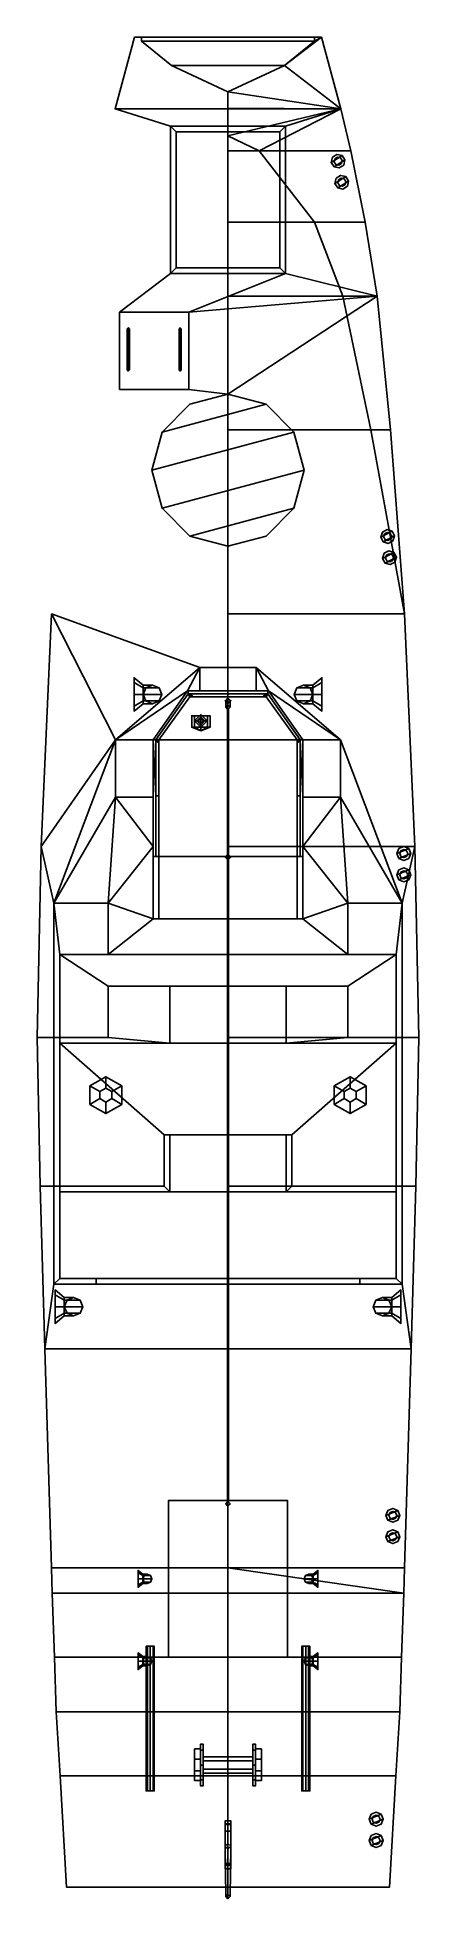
# Model space of a CAD drawing. Extents: x -3.3 to 3.3, y -16.4 to 15.8.
import ezdxf

# ---------------------------------------------------------------- set-up
doc = ezdxf.new("R2010")
doc.units = 0
doc.layers.get('0').update_dxf_attribs({"linetype": 'CONTINUOUS'})
doc.layers.add('SUPERSTRUCTURE', color=3, linetype='CONTINUOUS')

msp = doc.modelspace()

# ---------------------------------------------------------------- linework, layer by layer
for points in [[(1.96, 14.6, 2.57), (1.62, 15.84, 2.67), (-1.62, 15.84, 2.67), (-1.96, 14.6, 2.57)], [(1.62, 15.84, 2.67), (1.5, 15.84, 2.67), (-1.5, 15.84, 2.67), (-1.62, 15.84, 2.67)], [(1.5, 15.84, 2.67), (1.5, 15.77, 2.53), (-1.5, 15.77, 2.53), (-1.5, 15.84, 2.67)], [(1.62, 15.84, 2.67), (1.96, 14.6, 1.43), (1.96, 14.6, 1.43), (0.98, 15.35, 1.73)], [(1.62, 15.84, 2.67), (1.62, 15.84, 2.67), (0.98, 15.35, 1.73), (1.5, 15.77, 2.53)], [(1.62, 15.84, 2.67), (1.62, 15.84, 2.67), (1.5, 15.77, 2.53), (1.5, 15.84, 2.67)], [(1.96, 14.6, 2.57), (1.96, 14.6, 1.43), (1.96, 14.6, 1.43), (1.62, 15.84, 2.67)], [(1.5, 15.77, 2.53), (0.98, 15.35, 1.73), (-0.98, 15.35, 1.73), (-1.5, 15.77, 2.53)], [(0.98, 15.35, 1.73), (0, 14.89, 0.82), (0, 14.89, 0.82), (-0.98, 15.35, 1.73)], [(1.96, 14.6, 1.43), (0, 14.89, 0.82), (0, 14.89, 0.82), (0.98, 15.35, 1.73)], [(1.96, 14.6, 1.43), (0, 14.61, 0.39), (0, 14.61, 0.39), (0, 14.89, 0.82)], [(1, 14.3, 2.57), (1.96, 14.6, 2.57), (-1.96, 14.6, 2.57), (-1, 14.3, 2.57)], [(1.96, 14.6, 1.43), (0, 14.13), (0, 14.13), (0, 14.61, 0.39)], [(1.96, 14.6, 1.43), (0.54, 13.87), (0.54, 13.87), (0, 14.13)], [(2.13, 13.87, 1.2), (0.54, 13.87), (0.54, 13.87), (1.96, 14.6, 1.43)], [(1, 13.87, 2.57), (2.13, 13.87, 2.57), (1.96, 14.6, 2.57), (1, 14.3, 2.57)], [(2.13, 13.87, 2.57), (1.96, 14.6, 1.43), (1.96, 14.6, 1.43), (1.96, 14.6, 2.57)], [(2.13, 13.87, 2.57), (2.13, 13.87, 1.2), (2.13, 13.87, 1.2), (1.96, 14.6, 1.43)], [(0.54, 13.87), (0, 13.87, -0.2), (0, 14.13)], [(1.5, 12.63), (0, 12.63, -0.59), (0, 13.87, -0.2), (0.54, 13.87)], [(2.38, 12.63, 0.88), (1.5, 12.63), (0.54, 13.87), (2.13, 13.87, 1.2)], [(1, 12.63, 2.54), (2.38, 12.63, 2.54), (2.13, 13.87, 2.57), (1, 13.87, 2.57)], [(1.889, 13.808, 2.84), (1.812, 13.759, 2.84), (1.792, 13.669, 2.84), (1.979, 13.788, 2.84)], [(1.979, 13.788, 2.84), (1.792, 13.669, 2.84), (1.841, 13.592, 2.84), (2.028, 13.711, 2.84)], [(1.812, 13.759, 2.79), (1.792, 13.669, 2.79), (1.792, 13.669, 2.84), (1.812, 13.759, 2.84)], [(1.792, 13.669, 2.79), (1.841, 13.592, 2.79), (1.841, 13.592, 2.84), (1.792, 13.669, 2.84)], [(1.889, 13.808, 2.79), (1.812, 13.759, 2.79), (1.812, 13.759, 2.84), (1.889, 13.808, 2.84)], [(1.853, 13.73, 2.55), (1.841, 13.678, 2.55), (1.841, 13.678, 2.79), (1.853, 13.73, 2.79)], [(2.028, 13.711, 2.84), (1.841, 13.592, 2.84), (1.931, 13.572, 2.84), (2.008, 13.621, 2.84)], [(1.841, 13.678, 2.55), (1.87, 13.633, 2.55), (1.87, 13.633, 2.79), (1.841, 13.678, 2.79)], [(1.841, 13.592, 2.79), (1.931, 13.572, 2.79), (1.931, 13.572, 2.84), (1.841, 13.592, 2.84)], [(1.898, 13.759, 2.55), (1.853, 13.73, 2.55), (1.853, 13.73, 2.79), (1.898, 13.759, 2.79)], [(1.87, 13.633, 2.55), (1.922, 13.621, 2.55), (1.922, 13.621, 2.79), (1.87, 13.633, 2.79)], [(1.979, 13.788, 2.79), (1.889, 13.808, 2.79), (1.889, 13.808, 2.84), (1.979, 13.788, 2.84)], [(1.95, 13.747, 2.55), (1.898, 13.759, 2.55), (1.898, 13.759, 2.79), (1.95, 13.747, 2.79)], [(1.922, 13.621, 2.55), (1.967, 13.65, 2.55), (1.967, 13.65, 2.79), (1.922, 13.621, 2.79)], [(1.931, 13.572, 2.79), (2.008, 13.621, 2.79), (2.008, 13.621, 2.84), (1.931, 13.572, 2.84)], [(1.979, 13.702, 2.55), (1.95, 13.747, 2.55), (1.95, 13.747, 2.79), (1.979, 13.702, 2.79)], [(1.967, 13.65, 2.55), (1.979, 13.702, 2.55), (1.979, 13.702, 2.79), (1.967, 13.65, 2.79)], [(2.028, 13.711, 2.79), (1.979, 13.788, 2.79), (1.979, 13.788, 2.84), (2.028, 13.711, 2.84)], [(2.008, 13.621, 2.79), (2.028, 13.711, 2.79), (2.028, 13.711, 2.84), (2.008, 13.621, 2.84)], [(2.38, 12.63, 2.54), (2.38, 12.63, 0.88), (2.13, 13.87, 1.2), (2.13, 13.87, 2.57)], [(1.953, 13.444, 2.84), (1.876, 13.394, 2.84), (1.856, 13.305, 2.84), (2.043, 13.424, 2.84)], [(2.043, 13.424, 2.84), (1.856, 13.305, 2.84), (1.905, 13.227, 2.84), (2.092, 13.346, 2.84)], [(1.876, 13.394, 2.79), (1.856, 13.305, 2.79), (1.856, 13.305, 2.84), (1.876, 13.394, 2.84)], [(1.856, 13.305, 2.79), (1.905, 13.227, 2.79), (1.905, 13.227, 2.84), (1.856, 13.305, 2.84)], [(1.953, 13.444, 2.79), (1.876, 13.394, 2.79), (1.876, 13.394, 2.84), (1.953, 13.444, 2.84)], [(1.917, 13.366, 2.55), (1.905, 13.313, 2.55), (1.905, 13.313, 2.79), (1.917, 13.366, 2.79)], [(2.092, 13.346, 2.84), (1.905, 13.227, 2.84), (1.995, 13.207, 2.84), (2.073, 13.257, 2.84)], [(1.905, 13.313, 2.55), (1.934, 13.268, 2.55), (1.934, 13.268, 2.79), (1.905, 13.313, 2.79)], [(1.962, 13.395, 2.55), (1.917, 13.366, 2.55), (1.917, 13.366, 2.79), (1.962, 13.395, 2.79)], [(1.934, 13.268, 2.55), (1.986, 13.257, 2.55), (1.986, 13.257, 2.79), (1.934, 13.268, 2.79)], [(2.043, 13.424, 2.79), (1.953, 13.444, 2.79), (1.953, 13.444, 2.84), (2.043, 13.424, 2.84)], [(2.014, 13.383, 2.55), (1.962, 13.395, 2.55), (1.962, 13.395, 2.79), (2.014, 13.383, 2.79)], [(1.986, 13.257, 2.55), (2.032, 13.285, 2.55), (2.032, 13.285, 2.79), (1.986, 13.257, 2.79)], [(1.995, 13.207, 2.79), (2.073, 13.257, 2.79), (2.073, 13.257, 2.84), (1.995, 13.207, 2.84)], [(2.043, 13.338, 2.55), (2.014, 13.383, 2.55), (2.014, 13.383, 2.79), (2.043, 13.338, 2.79)], [(2.032, 13.285, 2.55), (2.043, 13.338, 2.55), (2.043, 13.338, 2.79), (2.032, 13.285, 2.79)], [(2.092, 13.346, 2.79), (2.043, 13.424, 2.79), (2.043, 13.424, 2.84), (2.092, 13.346, 2.84)], [(2.073, 13.257, 2.79), (2.092, 13.346, 2.79), (2.092, 13.346, 2.84), (2.073, 13.257, 2.84)], [(1.905, 13.227, 2.79), (1.995, 13.207, 2.79), (1.995, 13.207, 2.84), (1.905, 13.227, 2.84)], [(1.99, 11.35), (0, 11.35, -0.65), (0, 12.63, -0.59), (1.5, 12.63)], [(1, 11.74, 2.54), (2.59, 11.35, 2.54), (2.38, 12.63, 2.54), (1, 12.63, 2.54)], [(2.59, 11.35, 0.58), (1.99, 11.35), (1.5, 12.63), (2.38, 12.63, 0.88)], [(2.59, 11.35, 2.54), (2.59, 11.35, 0.58), (2.38, 12.63, 0.88), (2.38, 12.63, 2.54)], [(-0.68, 11.07, 2.534), (1, 11.74, 2.54), (-1, 11.74, 2.54), (-1.88, 11.07, 2.534)], [(-0.68, 11.07, 2.534), (2.59, 11.35, 2.54), (2.59, 11.35, 2.54), (1, 11.74, 2.54)], [(-0.68, 9.73, 2.505), (0, 9.65, 2.503), (2.59, 11.35, 2.54), (-0.68, 11.07, 2.534)], [(2.48, 9.03), (0, 9.03, -0.69), (0, 11.35, -0.65), (1.99, 11.35)], [(2.82, 9.03, 0.18), (2.48, 9.03), (1.99, 11.35), (2.59, 11.35, 0.58)], [(2.82, 9.03, 2.49), (2.82, 9.03, 0.18), (2.59, 11.35, 0.58), (2.59, 11.35, 2.54)], [(-1.88, 11.07, 2.534), (-1.88, 9.73, 2.505), (-1.88, 9.73, 2.71), (-1.88, 11.07, 2.71)], [(-0.68, 11.07, 2.71), (-0.68, 11.07, 2.534), (-1.88, 11.07, 2.534), (-1.88, 11.07, 2.71)], [(-1.88, 11.07, 2.71), (-1.88, 9.73, 2.71), (-0.68, 9.73, 2.71), (-0.68, 11.07, 2.71)], [(-0.68, 9.73, 2.71), (-0.68, 9.73, 2.505), (-0.68, 11.07, 2.534), (-0.68, 11.07, 2.71)], [(-1.73, 10.8, 2.71), (-1.75, 10.78, 2.71), (-1.75, 10.78, 2.81), (-1.73, 10.8, 2.83)], [(-1.73, 10.8, 2.83), (-1.75, 10.78, 2.81), (-1.75, 10.07, 2.81), (-1.73, 10.05, 2.83)], [(-1.75, 10.78, 2.71), (-1.73, 10.76, 2.71), (-1.73, 10.76, 2.79), (-1.75, 10.78, 2.81)], [(-1.75, 10.78, 2.81), (-1.73, 10.76, 2.79), (-1.73, 10.09, 2.79), (-1.75, 10.07, 2.81)], [(-1.71, 10.78, 2.71), (-1.73, 10.8, 2.71), (-1.73, 10.8, 2.83), (-1.71, 10.78, 2.81)], [(-1.71, 10.78, 2.81), (-1.73, 10.8, 2.83), (-1.73, 10.05, 2.83), (-1.71, 10.07, 2.81)], [(-1.73, 10.76, 2.71), (-1.71, 10.78, 2.71), (-1.71, 10.78, 2.81), (-1.73, 10.76, 2.79)], [(-1.73, 10.76, 2.79), (-1.71, 10.78, 2.81), (-1.71, 10.07, 2.81), (-1.73, 10.09, 2.79)], [(-0.83, 10.8, 2.83), (-0.85, 10.78, 2.81), (-0.85, 10.07, 2.81), (-0.83, 10.05, 2.83)], [(-0.83, 10.8, 2.71), (-0.85, 10.78, 2.71), (-0.85, 10.78, 2.81), (-0.83, 10.8, 2.83)], [(-0.85, 10.78, 2.81), (-0.83, 10.76, 2.79), (-0.83, 10.09, 2.79), (-0.85, 10.07, 2.81)], [(-0.85, 10.78, 2.71), (-0.83, 10.76, 2.71), (-0.83, 10.76, 2.79), (-0.85, 10.78, 2.81)], [(-0.81, 10.78, 2.81), (-0.83, 10.8, 2.83), (-0.83, 10.05, 2.83), (-0.81, 10.07, 2.81)], [(-0.81, 10.78, 2.71), (-0.83, 10.8, 2.71), (-0.83, 10.8, 2.83), (-0.81, 10.78, 2.81)], [(-0.83, 10.76, 2.79), (-0.81, 10.78, 2.81), (-0.81, 10.07, 2.81), (-0.83, 10.09, 2.79)], [(-0.83, 10.76, 2.71), (-0.81, 10.78, 2.71), (-0.81, 10.78, 2.81), (-0.83, 10.76, 2.79)], [(-1.73, 10.09, 2.71), (-1.75, 10.07, 2.71), (-1.75, 10.07, 2.81), (-1.73, 10.09, 2.79)], [(-1.75, 10.07, 2.71), (-1.73, 10.05, 2.71), (-1.73, 10.05, 2.83), (-1.75, 10.07, 2.81)], [(-1.71, 10.07, 2.71), (-1.73, 10.09, 2.71), (-1.73, 10.09, 2.79), (-1.71, 10.07, 2.81)], [(-1.73, 10.05, 2.71), (-1.71, 10.07, 2.71), (-1.71, 10.07, 2.81), (-1.73, 10.05, 2.83)], [(-0.83, 10.09, 2.71), (-0.85, 10.07, 2.71), (-0.85, 10.07, 2.81), (-0.83, 10.09, 2.79)], [(-0.85, 10.07, 2.71), (-0.83, 10.05, 2.71), (-0.83, 10.05, 2.83), (-0.85, 10.07, 2.81)], [(-0.81, 10.07, 2.71), (-0.83, 10.09, 2.71), (-0.83, 10.09, 2.79), (-0.81, 10.07, 2.81)], [(-0.83, 10.05, 2.71), (-0.81, 10.07, 2.71), (-0.81, 10.07, 2.81), (-0.83, 10.05, 2.83)], [(-1.88, 9.73, 2.71), (-1.88, 9.73, 2.505), (-0.68, 9.73, 2.505), (-0.68, 9.73, 2.71)], [(3.06, 5.84), (0, 5.84, -0.75), (0, 9.03, -0.69), (2.48, 9.03)], [(3.06, 5.84), (3.06, 5.84), (2.48, 9.03), (2.82, 9.03, 0.18)], [(3.06, 5.84, 2.44), (3.06, 5.84), (2.82, 9.03, 0.18), (2.82, 9.03, 2.49)], [(2.76, 7.3, 2.74), (2.678, 7.257, 2.74), (2.65, 7.17, 2.74), (2.847, 7.272, 2.74)], [(2.847, 7.272, 2.74), (2.65, 7.17, 2.74), (2.693, 7.088, 2.74), (2.89, 7.19, 2.74)], [(2.678, 7.257, 2.69), (2.65, 7.17, 2.69), (2.65, 7.17, 2.74), (2.678, 7.257, 2.74)], [(2.65, 7.17, 2.69), (2.693, 7.088, 2.69), (2.693, 7.088, 2.74), (2.65, 7.17, 2.74)], [(2.76, 7.3, 2.69), (2.678, 7.257, 2.69), (2.678, 7.257, 2.74), (2.76, 7.3, 2.74)], [(2.89, 7.19, 2.74), (2.693, 7.088, 2.74), (2.78, 7.06, 2.74), (2.862, 7.103, 2.74)], [(2.716, 7.225, 2.45), (2.7, 7.174, 2.45), (2.7, 7.174, 2.69), (2.716, 7.225, 2.69)], [(2.7, 7.174, 2.45), (2.725, 7.126, 2.45), (2.725, 7.126, 2.69), (2.7, 7.174, 2.69)], [(2.764, 7.25, 2.45), (2.716, 7.225, 2.45), (2.716, 7.225, 2.69), (2.764, 7.25, 2.69)], [(2.725, 7.126, 2.45), (2.776, 7.11, 2.45), (2.776, 7.11, 2.69), (2.725, 7.126, 2.69)], [(2.847, 7.272, 2.69), (2.76, 7.3, 2.69), (2.76, 7.3, 2.74), (2.847, 7.272, 2.74)], [(2.815, 7.234, 2.45), (2.764, 7.25, 2.45), (2.764, 7.25, 2.69), (2.815, 7.234, 2.69)], [(2.776, 7.11, 2.45), (2.824, 7.135, 2.45), (2.824, 7.135, 2.69), (2.776, 7.11, 2.69)], [(2.84, 7.186, 2.45), (2.815, 7.234, 2.45), (2.815, 7.234, 2.69), (2.84, 7.186, 2.69)], [(2.824, 7.135, 2.45), (2.84, 7.186, 2.45), (2.84, 7.186, 2.69), (2.824, 7.135, 2.69)], [(2.89, 7.19, 2.69), (2.847, 7.272, 2.69), (2.847, 7.272, 2.74), (2.89, 7.19, 2.74)], [(2.862, 7.103, 2.69), (2.89, 7.19, 2.69), (2.89, 7.19, 2.74), (2.862, 7.103, 2.74)], [(2.792, 6.931, 2.74), (2.71, 6.889, 2.74), (2.683, 6.801, 2.74), (2.879, 6.903, 2.74)], [(2.879, 6.903, 2.74), (2.683, 6.801, 2.74), (2.725, 6.719, 2.74), (2.922, 6.822, 2.74)], [(2.71, 6.889, 2.69), (2.683, 6.801, 2.69), (2.683, 6.801, 2.74), (2.71, 6.889, 2.74)], [(2.683, 6.801, 2.69), (2.725, 6.719, 2.69), (2.725, 6.719, 2.74), (2.683, 6.801, 2.74)], [(2.693, 7.088, 2.69), (2.78, 7.06, 2.69), (2.78, 7.06, 2.74), (2.693, 7.088, 2.74)], [(2.792, 6.931, 2.69), (2.71, 6.889, 2.69), (2.71, 6.889, 2.74), (2.792, 6.931, 2.74)], [(2.922, 6.822, 2.74), (2.725, 6.719, 2.74), (2.813, 6.692, 2.74), (2.894, 6.734, 2.74)], [(2.749, 6.856, 2.45), (2.733, 6.805, 2.45), (2.733, 6.805, 2.69), (2.749, 6.856, 2.69)], [(2.733, 6.805, 2.45), (2.757, 6.758, 2.45), (2.757, 6.758, 2.69), (2.733, 6.805, 2.69)], [(2.796, 6.881, 2.45), (2.749, 6.856, 2.45), (2.749, 6.856, 2.69), (2.796, 6.881, 2.69)], [(2.78, 7.06, 2.69), (2.862, 7.103, 2.69), (2.862, 7.103, 2.74), (2.78, 7.06, 2.74)], [(2.879, 6.903, 2.69), (2.792, 6.931, 2.69), (2.792, 6.931, 2.74), (2.879, 6.903, 2.74)], [(2.847, 6.865, 2.45), (2.796, 6.881, 2.45), (2.796, 6.881, 2.69), (2.847, 6.865, 2.69)], [(2.872, 6.818, 2.45), (2.847, 6.865, 2.45), (2.847, 6.865, 2.69), (2.872, 6.818, 2.69)], [(2.856, 6.766, 2.45), (2.872, 6.818, 2.45), (2.872, 6.818, 2.69), (2.856, 6.766, 2.69)], [(2.922, 6.822, 2.69), (2.879, 6.903, 2.69), (2.879, 6.903, 2.74), (2.922, 6.822, 2.74)], [(2.894, 6.734, 2.69), (2.922, 6.822, 2.69), (2.922, 6.822, 2.74), (2.894, 6.734, 2.74)], [(2.725, 6.719, 2.69), (2.813, 6.692, 2.69), (2.813, 6.692, 2.74), (2.725, 6.719, 2.74)], [(2.757, 6.758, 2.45), (2.808, 6.742, 2.45), (2.808, 6.742, 2.69), (2.757, 6.758, 2.69)], [(2.808, 6.742, 2.45), (2.856, 6.766, 2.45), (2.856, 6.766, 2.69), (2.808, 6.742, 2.69)], [(2.813, 6.692, 2.69), (2.894, 6.734, 2.69), (2.894, 6.734, 2.74), (2.813, 6.692, 2.74)], [(-3.06, 5.84, 2.44), (-3.06, 5.84, 2.44), (-3.24, 1.8, 2.38), (-1.95, 3.65, 2.407)], [(-3.06, 5.84, 2.44), (-3.06, 5.84, 2.44), (-1.95, 3.65, 2.407), (-0.49, 4.91, 2.426)], [(3.24, 1.8), (0, 1.8, -0.81), (0, 5.84, -0.75), (3.06, 5.84)], [(3.24, 1.8, 2.38), (3.24, 1.8), (3.06, 5.84), (3.06, 5.84, 2.44)], [(-1.63, 4.73, 3.36), (-1.63, 4.645, 3.565), (-1.47, 4.553, 3.473), (-1.47, 4.6, 3.36)], [(-1.63, 4.645, 3.155), (-1.63, 4.73, 3.36), (-1.47, 4.6, 3.36), (-1.47, 4.553, 3.247)], [(-1.63, 4.235, 3.155), (-1.63, 4.73, 3.36), (-1.63, 4.645, 3.155), (-1.63, 4.44, 3.07)], [(-1.63, 4.15, 3.36), (-1.63, 4.645, 3.565), (-1.63, 4.73, 3.36), (-1.63, 4.235, 3.155)], [(-1.63, 4.645, 3.565), (-1.63, 4.44, 3.65), (-1.47, 4.44, 3.52), (-1.47, 4.553, 3.473)], [(-1.63, 4.44, 3.07), (-1.63, 4.645, 3.155), (-1.47, 4.553, 3.247), (-1.47, 4.44, 3.2)], [(-1.63, 4.235, 3.565), (-1.63, 4.44, 3.65), (-1.63, 4.645, 3.565), (-1.63, 4.15, 3.36)], [(-1.31, 4.6, 3.2), (-1.423, 4.553, 3.2), (-1.47, 4.553, 3.247), (-1.47, 4.6, 3.36)], [(-1.197, 4.553, 3.2), (-1.31, 4.6, 3.2), (-1.47, 4.6, 3.36), (-1.47, 4.553, 3.473)], [(-1.423, 4.553, 2.41), (-1.47, 4.44, 2.41), (-1.47, 4.44, 3.2), (-1.423, 4.553, 3.2)], [(-1.423, 4.553, 3.2), (-1.47, 4.44, 3.2), (-1.47, 4.44, 3.2), (-1.47, 4.553, 3.247)], [(-1.15, 4.44, 3.2), (-1.197, 4.553, 3.2), (-1.47, 4.553, 3.473), (-1.47, 4.44, 3.52)], [(-1.31, 4.6, 2.41), (-1.423, 4.553, 2.41), (-1.423, 4.553, 3.2), (-1.31, 4.6, 3.2)], [(-1.197, 4.553, 2.41), (-1.31, 4.6, 2.41), (-1.31, 4.6, 3.2), (-1.197, 4.553, 3.2)], [(-1.15, 4.44, 2.41), (-1.197, 4.553, 2.41), (-1.197, 4.553, 3.2), (-1.15, 4.44, 3.2)], [(1.197, 4.553, 3.2), (1.15, 4.44, 3.2), (1.47, 4.44, 3.52), (1.47, 4.553, 3.473)], [(1.197, 4.553, 2.41), (1.15, 4.44, 2.41), (1.15, 4.44, 3.2), (1.197, 4.553, 3.2)], [(1.31, 4.6, 3.2), (1.197, 4.553, 3.2), (1.47, 4.553, 3.473), (1.47, 4.6, 3.36)], [(1.31, 4.6, 2.41), (1.197, 4.553, 2.41), (1.197, 4.553, 3.2), (1.31, 4.6, 3.2)], [(1.423, 4.553, 3.2), (1.31, 4.6, 3.2), (1.47, 4.6, 3.36), (1.47, 4.553, 3.247)], [(1.423, 4.553, 2.41), (1.31, 4.6, 2.41), (1.31, 4.6, 3.2), (1.423, 4.553, 3.2)], [(1.47, 4.44, 3.2), (1.423, 4.553, 3.2), (1.47, 4.553, 3.247), (1.47, 4.44, 3.2)], [(1.47, 4.44, 2.41), (1.423, 4.553, 2.41), (1.423, 4.553, 3.2), (1.47, 4.44, 3.2)], [(1.63, 4.73, 3.36), (1.63, 4.645, 3.155), (1.47, 4.553, 3.247), (1.47, 4.6, 3.36)], [(1.63, 4.645, 3.565), (1.63, 4.73, 3.36), (1.47, 4.6, 3.36), (1.47, 4.553, 3.473)], [(1.63, 4.645, 3.155), (1.63, 4.44, 3.07), (1.47, 4.44, 3.2), (1.47, 4.553, 3.247)], [(1.63, 4.44, 3.65), (1.63, 4.645, 3.565), (1.47, 4.553, 3.473), (1.47, 4.44, 3.52)], [(1.63, 4.645, 3.565), (1.63, 4.44, 3.65), (1.63, 4.235, 3.565), (1.63, 4.73, 3.36)], [(1.63, 4.73, 3.36), (1.63, 4.235, 3.565), (1.63, 4.15, 3.36), (1.63, 4.645, 3.155)], [(1.63, 4.645, 3.155), (1.63, 4.15, 3.36), (1.63, 4.235, 3.155), (1.63, 4.44, 3.07)], [(-1.63, 4.44, 3.65), (-1.63, 4.235, 3.565), (-1.47, 4.327, 3.473), (-1.47, 4.44, 3.52)], [(-1.63, 4.235, 3.155), (-1.63, 4.44, 3.07), (-1.47, 4.44, 3.2), (-1.47, 4.327, 3.247)], [(-1.63, 4.235, 3.565), (-1.63, 4.15, 3.36), (-1.47, 4.28, 3.36), (-1.47, 4.327, 3.473)], [(-1.63, 4.15, 3.36), (-1.63, 4.235, 3.155), (-1.47, 4.327, 3.247), (-1.47, 4.28, 3.36)], [(-1.47, 4.44, 2.41), (-1.423, 4.327, 2.41), (-1.423, 4.327, 3.2), (-1.47, 4.44, 3.2)], [(-1.47, 4.44, 3.2), (-1.423, 4.327, 3.2), (-1.47, 4.327, 3.247), (-1.47, 4.44, 3.2)], [(-1.197, 4.327, 3.2), (-1.15, 4.44, 3.2), (-1.47, 4.44, 3.52), (-1.47, 4.327, 3.473)], [(-1.423, 4.327, 3.2), (-1.31, 4.28, 3.2), (-1.47, 4.28, 3.36), (-1.47, 4.327, 3.247)], [(-1.31, 4.28, 3.2), (-1.197, 4.327, 3.2), (-1.47, 4.327, 3.473), (-1.47, 4.28, 3.36)], [(-1.423, 4.327, 2.41), (-1.31, 4.28, 2.41), (-1.31, 4.28, 3.2), (-1.423, 4.327, 3.2)], [(-1.31, 4.28, 2.41), (-1.197, 4.327, 2.41), (-1.197, 4.327, 3.2), (-1.31, 4.28, 3.2)], [(-1.197, 4.327, 2.41), (-1.15, 4.44, 2.41), (-1.15, 4.44, 3.2), (-1.197, 4.327, 3.2)], [(0, 4.38, 2.78), (-0.05, 4.33, 2.78), (-0.04, 4.33, 7.03), (0, 4.37, 7.03)], [(-0.05, 4.33, 2.78), (0, 4.28, 2.78), (0, 4.29, 7.03), (-0.04, 4.33, 7.03)], [(0, 4.37, 7.03), (-0.04, 4.33, 7.03), (0, 4.29, 7.03), (0.04, 4.33, 7.03)], [(0, 4.18, 6.7), (-0.04, 4.22, 6.74), (-0.04, 4.33, 6.74), (0, 4.29, 6.7)], [(-0.04, 4.22, 6.74), (0, 4.26, 6.78), (0, 4.29, 6.78), (-0.04, 4.33, 6.74)], [(0, 4.26, 6.78), (-0.04, 4.22, 6.74), (-0.04, 4.22, 7.71), (0, 4.26, 7.71)], [(0, 4.26, 7.71), (-0.04, 4.22, 7.71), (0, 4.18, 7.71), (0.04, 4.22, 7.71)], [(-0.04, 4.22, 6.74), (0, 4.18, 6.7), (0, 4.18, 7.71), (-0.04, 4.22, 7.71)], [(0, 4.2, 7.53), (-0.01, 4.2, 7.52), (-0.01, 1.64, 6.94), (0, 1.64, 6.95)], [(-0.01, 4.2, 7.52), (0, 4.2, 7.51), (0, 1.64, 6.93), (-0.01, 1.64, 6.94)], [(0.05, 4.33, 2.78), (0, 4.38, 2.78), (0, 4.37, 7.03), (0.04, 4.33, 7.03)], [(0, 4.28, 2.78), (0.05, 4.33, 2.78), (0.04, 4.33, 7.03), (0, 4.29, 7.03)], [(0.04, 4.22, 6.74), (0, 4.18, 6.7), (0, 4.29, 6.7), (0.04, 4.33, 6.74)], [(0, 4.26, 6.78), (0.04, 4.22, 6.74), (0.04, 4.33, 6.74), (0, 4.29, 6.78)], [(0.04, 4.22, 6.74), (0, 4.26, 6.78), (0, 4.26, 7.71), (0.04, 4.22, 7.71)], [(0, 4.18, 6.7), (0.04, 4.22, 6.74), (0.04, 4.22, 7.71), (0, 4.18, 7.71)], [(0.01, 4.2, 7.52), (0, 4.2, 7.53), (0, 1.64, 6.95), (0.01, 1.64, 6.94)], [(0, 4.2, 7.51), (0.01, 4.2, 7.52), (0.01, 1.64, 6.94), (0, 1.64, 6.93)], [(1.15, 4.44, 3.2), (1.197, 4.327, 3.2), (1.47, 4.327, 3.473), (1.47, 4.44, 3.52)], [(1.15, 4.44, 2.41), (1.197, 4.327, 2.41), (1.197, 4.327, 3.2), (1.15, 4.44, 3.2)], [(1.197, 4.327, 3.2), (1.31, 4.28, 3.2), (1.47, 4.28, 3.36), (1.47, 4.327, 3.473)], [(1.197, 4.327, 2.41), (1.31, 4.28, 2.41), (1.31, 4.28, 3.2), (1.197, 4.327, 3.2)], [(1.31, 4.28, 3.2), (1.423, 4.327, 3.2), (1.47, 4.327, 3.247), (1.47, 4.28, 3.36)], [(1.31, 4.28, 2.41), (1.423, 4.327, 2.41), (1.423, 4.327, 3.2), (1.31, 4.28, 3.2)], [(1.423, 4.327, 3.2), (1.47, 4.44, 3.2), (1.47, 4.44, 3.2), (1.47, 4.327, 3.247)], [(1.423, 4.327, 2.41), (1.47, 4.44, 2.41), (1.47, 4.44, 3.2), (1.423, 4.327, 3.2)], [(1.63, 4.44, 3.07), (1.63, 4.235, 3.155), (1.47, 4.327, 3.247), (1.47, 4.44, 3.2)], [(1.63, 4.235, 3.565), (1.63, 4.44, 3.65), (1.47, 4.44, 3.52), (1.47, 4.327, 3.473)], [(1.63, 4.235, 3.155), (1.63, 4.15, 3.36), (1.47, 4.28, 3.36), (1.47, 4.327, 3.247)], [(1.63, 4.15, 3.36), (1.63, 4.235, 3.565), (1.47, 4.327, 3.473), (1.47, 4.28, 3.36)], [(-0.63, 4.07, 4.7), (-0.357, 4.07, 4.587), (-0.47, 4.07, 4.54), (-0.583, 4.07, 4.587)], [(-0.63, 3.87, 4.7), (-0.583, 3.87, 4.813), (-0.583, 4.07, 4.813), (-0.63, 4.07, 4.7)], [(-0.583, 3.87, 4.587), (-0.63, 3.87, 4.7), (-0.63, 4.07, 4.7), (-0.583, 4.07, 4.587)], [(-0.583, 4.07, 4.813), (-0.31, 4.07, 4.7), (-0.357, 4.07, 4.587), (-0.63, 4.07, 4.7)], [(-0.47, 3.87, 4.54), (-0.583, 3.87, 4.587), (-0.583, 4.07, 4.587), (-0.47, 4.07, 4.54)], [(-0.583, 3.87, 4.813), (-0.47, 3.87, 4.86), (-0.47, 4.07, 4.86), (-0.583, 4.07, 4.813)], [(-0.47, 4.07, 4.86), (-0.357, 4.07, 4.813), (-0.31, 4.07, 4.7), (-0.583, 4.07, 4.813)], [(-0.47, 4.09, 2.38), (-0.58, 3.98, 2.38), (-0.58, 3.98, 2.91), (-0.47, 4.09, 2.91)], [(-0.54, 3.98, 3.12), (-0.47, 4.05, 3.12), (-0.47, 4.09, 2.91), (-0.58, 3.98, 2.91)], [(-0.58, 3.98, 2.38), (-0.47, 3.87, 2.38), (-0.47, 3.87, 2.91), (-0.58, 3.98, 2.91)], [(-0.47, 3.91, 3.12), (-0.54, 3.98, 3.12), (-0.58, 3.98, 2.91), (-0.47, 3.87, 2.91)], [(-0.54, 3.98, 3.12), (-0.47, 3.91, 3.12), (-0.4, 3.98, 3.12), (-0.47, 4.05, 3.12)], [(-0.47, 4.02, 3.12), (-0.51, 3.98, 3.12), (-0.51, 3.98, 4.56), (-0.47, 4.02, 4.54)], [(-0.51, 3.98, 3.12), (-0.47, 3.94, 3.12), (-0.47, 3.94, 4.54), (-0.51, 3.98, 4.56)], [(-0.36, 3.98, 2.38), (-0.47, 4.09, 2.38), (-0.47, 4.09, 2.91), (-0.36, 3.98, 2.91)], [(-0.47, 4.05, 3.12), (-0.4, 3.98, 3.12), (-0.36, 3.98, 2.91), (-0.47, 4.09, 2.91)], [(-0.357, 3.87, 4.587), (-0.47, 3.87, 4.54), (-0.47, 4.07, 4.54), (-0.357, 4.07, 4.587)], [(-0.47, 3.87, 4.86), (-0.357, 3.87, 4.813), (-0.357, 4.07, 4.813), (-0.47, 4.07, 4.86)], [(-0.43, 3.98, 3.12), (-0.47, 4.02, 3.12), (-0.47, 4.02, 4.54), (-0.43, 3.98, 4.56)], [(-0.47, 3.94, 3.12), (-0.43, 3.98, 3.12), (-0.43, 3.98, 4.56), (-0.47, 3.94, 4.54)], [(-0.47, 3.87, 2.38), (-0.36, 3.98, 2.38), (-0.36, 3.98, 2.91), (-0.47, 3.87, 2.91)], [(-0.4, 3.98, 3.12), (-0.47, 3.91, 3.12), (-0.47, 3.87, 2.91), (-0.36, 3.98, 2.91)], [(-0.357, 3.87, 4.813), (-0.31, 3.87, 4.7), (-0.31, 4.07, 4.7), (-0.357, 4.07, 4.813)], [(-0.31, 3.87, 4.7), (-0.357, 3.87, 4.587), (-0.357, 4.07, 4.587), (-0.31, 4.07, 4.7)], [(-3.24, 1.8, 2.38), (-3.24, 1.8, 2.38), (-3.02, 0.82, 2.374), (-1.95, 3.65, 2.407)], [(-0.63, 3.87, 4.7), (-0.583, 3.87, 4.587), (-0.47, 3.81, 4.7)], [(-0.583, 3.87, 4.813), (-0.63, 3.87, 4.7), (-0.47, 3.81, 4.7)], [(-0.583, 3.87, 4.587), (-0.47, 3.87, 4.54), (-0.47, 3.81, 4.7)], [(-0.47, 3.87, 4.86), (-0.583, 3.87, 4.813), (-0.47, 3.81, 4.7)], [(-0.47, 3.87, 4.54), (-0.357, 3.87, 4.587), (-0.47, 3.81, 4.7)], [(-0.357, 3.87, 4.587), (-0.31, 3.87, 4.7), (-0.47, 3.81, 4.7)], [(-0.31, 3.87, 4.7), (-0.357, 3.87, 4.813), (-0.47, 3.81, 4.7)], [(-0.357, 3.87, 4.813), (-0.47, 3.87, 4.86), (-0.47, 3.81, 4.7)], [(-3.24, 1.8, 2.38), (-3.31, -1.51, 2.36), (-3.02, -1.51, 2.36), (-3.02, 0.82, 2.374)], [(0, 1.67, 2.78), (-0.05, 1.62, 2.78), (-0.04, 1.62, 7.03), (0, 1.66, 7.03)], [(-0.05, 1.62, 2.78), (0, 1.57, 2.78), (0, 1.58, 7.03), (-0.04, 1.62, 7.03)], [(0, 1.66, 7.03), (-0.04, 1.62, 7.03), (0, 1.58, 7.03), (0.04, 1.62, 7.03)], [(3.31, -1.51), (0, -1.51, -0.85), (0, 1.8, -0.81), (3.24, 1.8)], [(0.05, 1.62, 2.78), (0, 1.67, 2.78), (0, 1.66, 7.03), (0.04, 1.62, 7.03)], [(0, 1.57, 2.78), (0.05, 1.62, 2.78), (0.04, 1.62, 7.03), (0, 1.58, 7.03)], [(3.05, 1.8, 2.66), (2.965, 1.765, 2.66), (2.93, 1.68, 2.66), (3.135, 1.765, 2.66)], [(2.965, 1.765, 2.61), (2.93, 1.68, 2.61), (2.93, 1.68, 2.66), (2.965, 1.765, 2.66)], [(3.135, 1.765, 2.66), (2.93, 1.68, 2.66), (2.965, 1.595, 2.66), (3.17, 1.68, 2.66)], [(2.93, 1.68, 2.61), (2.965, 1.595, 2.61), (2.965, 1.595, 2.66), (2.93, 1.68, 2.66)], [(3.05, 1.8, 2.61), (2.965, 1.765, 2.61), (2.965, 1.765, 2.66), (3.05, 1.8, 2.66)], [(3.17, 1.68, 2.66), (2.965, 1.595, 2.66), (3.05, 1.56, 2.66), (3.135, 1.595, 2.66)], [(3.001, 1.729, 2.37), (2.98, 1.68, 2.37), (2.98, 1.68, 2.61), (3.001, 1.729, 2.61)], [(2.98, 1.68, 2.37), (3.001, 1.631, 2.37), (3.001, 1.631, 2.61), (2.98, 1.68, 2.61)], [(3.05, 1.75, 2.37), (3.001, 1.729, 2.37), (3.001, 1.729, 2.61), (3.05, 1.75, 2.61)], [(3.001, 1.631, 2.37), (3.05, 1.61, 2.37), (3.05, 1.61, 2.61), (3.001, 1.631, 2.61)], [(3.02, -1.51, 2.36), (3.31, -1.51, 2.36), (3.24, 1.8, 2.38), (3.02, 0.82, 2.374)], [(3.135, 1.765, 2.61), (3.05, 1.8, 2.61), (3.05, 1.8, 2.66), (3.135, 1.765, 2.66)], [(3.099, 1.729, 2.37), (3.05, 1.75, 2.37), (3.05, 1.75, 2.61), (3.099, 1.729, 2.61)], [(3.05, 1.61, 2.37), (3.099, 1.631, 2.37), (3.099, 1.631, 2.61), (3.05, 1.61, 2.61)], [(3.12, 1.68, 2.37), (3.099, 1.729, 2.37), (3.099, 1.729, 2.61), (3.12, 1.68, 2.61)], [(3.099, 1.631, 2.37), (3.12, 1.68, 2.37), (3.12, 1.68, 2.61), (3.099, 1.631, 2.61)], [(3.17, 1.68, 2.61), (3.135, 1.765, 2.61), (3.135, 1.765, 2.66), (3.17, 1.68, 2.66)], [(3.135, 1.595, 2.61), (3.17, 1.68, 2.61), (3.17, 1.68, 2.66), (3.135, 1.595, 2.66)], [(3.31, -1.51, 2.36), (3.31, -1.51), (3.24, 1.8), (3.24, 1.8, 2.38)], [(0, 1.6, 6.94), (-0.01, 1.6, 6.93), (-0.01, -9.58, 5.18), (0, -9.58, 5.19)], [(-0.01, 1.6, 6.93), (0, 1.6, 6.92), (0, -9.58, 5.17), (-0.01, -9.58, 5.18)], [(0.01, 1.6, 6.93), (0, 1.6, 6.94), (0, -9.58, 5.19), (0.01, -9.58, 5.18)], [(0, 1.6, 6.92), (0.01, 1.6, 6.93), (0.01, -9.58, 5.18), (0, -9.58, 5.17)], [(3.05, 1.43, 2.66), (2.965, 1.395, 2.66), (2.93, 1.31, 2.66), (3.135, 1.395, 2.66)], [(3.135, 1.395, 2.66), (2.93, 1.31, 2.66), (2.965, 1.225, 2.66), (3.17, 1.31, 2.66)], [(2.965, 1.395, 2.61), (2.93, 1.31, 2.61), (2.93, 1.31, 2.66), (2.965, 1.395, 2.66)], [(2.93, 1.31, 2.61), (2.965, 1.225, 2.61), (2.965, 1.225, 2.66), (2.93, 1.31, 2.66)], [(2.965, 1.595, 2.61), (3.05, 1.56, 2.61), (3.05, 1.56, 2.66), (2.965, 1.595, 2.66)], [(3.05, 1.43, 2.61), (2.965, 1.395, 2.61), (2.965, 1.395, 2.66), (3.05, 1.43, 2.66)], [(3.17, 1.31, 2.66), (2.965, 1.225, 2.66), (3.05, 1.19, 2.66), (3.135, 1.225, 2.66)], [(3.001, 1.359, 2.37), (2.98, 1.31, 2.37), (2.98, 1.31, 2.61), (3.001, 1.359, 2.61)], [(2.98, 1.31, 2.37), (3.001, 1.261, 2.37), (3.001, 1.261, 2.61), (2.98, 1.31, 2.61)], [(3.05, 1.38, 2.37), (3.001, 1.359, 2.37), (3.001, 1.359, 2.61), (3.05, 1.38, 2.61)], [(3.05, 1.56, 2.61), (3.135, 1.595, 2.61), (3.135, 1.595, 2.66), (3.05, 1.56, 2.66)], [(3.135, 1.395, 2.61), (3.05, 1.43, 2.61), (3.05, 1.43, 2.66), (3.135, 1.395, 2.66)], [(3.099, 1.359, 2.37), (3.05, 1.38, 2.37), (3.05, 1.38, 2.61), (3.099, 1.359, 2.61)], [(3.12, 1.31, 2.37), (3.099, 1.359, 2.37), (3.099, 1.359, 2.61), (3.12, 1.31, 2.61)], [(3.099, 1.261, 2.37), (3.12, 1.31, 2.37), (3.12, 1.31, 2.61), (3.099, 1.261, 2.61)], [(3.17, 1.31, 2.61), (3.135, 1.395, 2.61), (3.135, 1.395, 2.66), (3.17, 1.31, 2.66)], [(3.135, 1.225, 2.61), (3.17, 1.31, 2.61), (3.17, 1.31, 2.66), (3.135, 1.225, 2.66)], [(2.965, 1.225, 2.61), (3.05, 1.19, 2.61), (3.05, 1.19, 2.66), (2.965, 1.225, 2.66)], [(3.001, 1.261, 2.37), (3.05, 1.24, 2.37), (3.05, 1.24, 2.61), (3.001, 1.261, 2.61)], [(3.05, 1.24, 2.37), (3.099, 1.261, 2.37), (3.099, 1.261, 2.61), (3.05, 1.24, 2.61)], [(3.05, 1.19, 2.61), (3.135, 1.225, 2.61), (3.135, 1.225, 2.66), (3.05, 1.19, 2.66)], [(-3.31, -1.51, 2.36), (-3.26, -4.09, 2.32), (-3.02, -4.09, 2.32), (-3.02, -1.51, 2.36)], [(3.26, -4.09), (0, -4.09, -0.93), (0, -1.51, -0.85), (3.31, -1.51)], [(3.02, -4.09, 2.32), (3.26, -4.09, 2.32), (3.31, -1.51, 2.36), (3.02, -1.51, 2.36)], [(3.26, -4.09, 2.32), (3.26, -4.09), (3.31, -1.51), (3.31, -1.51, 2.36)], [(-2.224, -2.45, 3.58), (-2.12, -2.39, 3.58), (-2.12, -2.19, 2.34), (-2.397, -2.35, 2.34)], [(-2.12, -2.39, 3.58), (-2.016, -2.45, 3.58), (-1.843, -2.35, 2.34), (-2.12, -2.19, 2.34)], [(2.016, -2.45, 3.58), (2.12, -2.39, 3.58), (2.12, -2.19, 2.34), (1.843, -2.35, 2.34)], [(2.12, -2.39, 3.58), (2.224, -2.45, 3.58), (2.397, -2.35, 2.34), (2.12, -2.19, 2.34)], [(-2.224, -2.57, 3.58), (-2.224, -2.45, 3.58), (-2.397, -2.35, 2.34), (-2.397, -2.67, 2.34)], [(-2.12, -2.63, 3.58), (-2.224, -2.57, 3.58), (-2.397, -2.67, 2.34), (-2.12, -2.83, 2.34)], [(-2.016, -2.57, 3.58), (-2.12, -2.63, 3.58), (-2.12, -2.83, 2.34), (-1.843, -2.67, 2.34)], [(-2.016, -2.45, 3.58), (-2.016, -2.57, 3.58), (-1.843, -2.67, 2.34), (-1.843, -2.35, 2.34)], [(2.016, -2.57, 3.58), (2.016, -2.45, 3.58), (1.843, -2.35, 2.34), (1.843, -2.67, 2.34)], [(2.12, -2.63, 3.58), (2.016, -2.57, 3.58), (1.843, -2.67, 2.34), (2.12, -2.83, 2.34)], [(2.224, -2.57, 3.58), (2.12, -2.63, 3.58), (2.12, -2.83, 2.34), (2.397, -2.67, 2.34)], [(2.224, -2.45, 3.58), (2.224, -2.57, 3.58), (2.397, -2.67, 2.34), (2.397, -2.35, 2.34)], [(-3.26, -4.09, 2.32), (-3.18, -6.91, 2.29), (-3.02, -5.79, 2.302), (-3.02, -4.09, 2.32)], [(3.18, -6.91), (0, -6.91, -0.97), (0, -4.09, -0.93), (3.26, -4.09)], [(3.02, -5.79, 2.302), (3.18, -6.91, 2.29), (3.26, -4.09, 2.32), (3.02, -4.09, 2.32)], [(3.18, -6.91, 2.29), (3.18, -6.91), (3.26, -4.09), (3.26, -4.09, 2.32)], [(-3.02, -5.79, 2.302), (-3.18, -6.91, 2.29), (3.18, -6.91, 2.29), (3.02, -5.79, 2.302)], [(-3, -5.89, 3.24), (-3, -5.975, 3.445), (-2.84, -6.067, 3.353), (-2.84, -6.02, 3.24)], [(-3, -5.975, 3.035), (-3, -5.89, 3.24), (-2.84, -6.02, 3.24), (-2.84, -6.067, 3.127)], [(-3, -6.385, 3.035), (-3, -5.89, 3.24), (-3, -5.975, 3.035), (-3, -6.18, 2.95)], [(-3, -6.47, 3.24), (-3, -5.975, 3.445), (-3, -5.89, 3.24), (-3, -6.385, 3.035)], [(-3, -5.975, 3.445), (-3, -6.18, 3.53), (-2.84, -6.18, 3.4), (-2.84, -6.067, 3.353)], [(-3, -6.18, 2.95), (-3, -5.975, 3.035), (-2.84, -6.067, 3.127), (-2.84, -6.18, 3.08)], [(-3, -6.385, 3.445), (-3, -6.18, 3.53), (-3, -5.975, 3.445), (-3, -6.47, 3.24)], [(-2.68, -6.02, 3.08), (-2.793, -6.067, 3.08), (-2.84, -6.067, 3.127), (-2.84, -6.02, 3.24)], [(-2.567, -6.067, 3.08), (-2.68, -6.02, 3.08), (-2.84, -6.02, 3.24), (-2.84, -6.067, 3.353)], [(-2.793, -6.067, 2.29), (-2.84, -6.18, 2.29), (-2.84, -6.18, 3.08), (-2.793, -6.067, 3.08)], [(-2.793, -6.067, 3.08), (-2.84, -6.18, 3.08), (-2.84, -6.18, 3.08), (-2.84, -6.067, 3.127)], [(-2.52, -6.18, 3.08), (-2.567, -6.067, 3.08), (-2.84, -6.067, 3.353), (-2.84, -6.18, 3.4)], [(-2.68, -6.02, 2.29), (-2.793, -6.067, 2.29), (-2.793, -6.067, 3.08), (-2.68, -6.02, 3.08)], [(-2.567, -6.067, 2.29), (-2.68, -6.02, 2.29), (-2.68, -6.02, 3.08), (-2.567, -6.067, 3.08)], [(-2.52, -6.18, 2.29), (-2.567, -6.067, 2.29), (-2.567, -6.067, 3.08), (-2.52, -6.18, 3.08)], [(2.567, -6.067, 2.29), (2.52, -6.18, 2.29), (2.52, -6.18, 3.08), (2.567, -6.067, 3.08)], [(2.567, -6.067, 3.08), (2.52, -6.18, 3.08), (2.84, -6.18, 3.4), (2.84, -6.067, 3.353)], [(2.68, -6.02, 2.29), (2.567, -6.067, 2.29), (2.567, -6.067, 3.08), (2.68, -6.02, 3.08)], [(2.68, -6.02, 3.08), (2.567, -6.067, 3.08), (2.84, -6.067, 3.353), (2.84, -6.02, 3.24)], [(2.793, -6.067, 2.29), (2.68, -6.02, 2.29), (2.68, -6.02, 3.08), (2.793, -6.067, 3.08)], [(2.793, -6.067, 3.08), (2.68, -6.02, 3.08), (2.84, -6.02, 3.24), (2.84, -6.067, 3.127)], [(2.84, -6.18, 2.29), (2.793, -6.067, 2.29), (2.793, -6.067, 3.08), (2.84, -6.18, 3.08)], [(2.84, -6.18, 3.08), (2.793, -6.067, 3.08), (2.84, -6.067, 3.127), (2.84, -6.18, 3.08)], [(3, -5.975, 3.445), (3, -5.89, 3.24), (2.84, -6.02, 3.24), (2.84, -6.067, 3.353)], [(3, -5.89, 3.24), (3, -5.975, 3.035), (2.84, -6.067, 3.127), (2.84, -6.02, 3.24)], [(3, -6.18, 3.53), (3, -5.975, 3.445), (2.84, -6.067, 3.353), (2.84, -6.18, 3.4)], [(3, -5.975, 3.035), (3, -6.18, 2.95), (2.84, -6.18, 3.08), (2.84, -6.067, 3.127)], [(3, -5.89, 3.24), (3, -6.385, 3.445), (3, -6.47, 3.24), (3, -5.975, 3.035)], [(3, -5.975, 3.445), (3, -6.18, 3.53), (3, -6.385, 3.445), (3, -5.89, 3.24)], [(3, -5.975, 3.035), (3, -6.47, 3.24), (3, -6.385, 3.035), (3, -6.18, 2.95)], [(-3, -6.18, 3.53), (-3, -6.385, 3.445), (-2.84, -6.293, 3.353), (-2.84, -6.18, 3.4)], [(-3, -6.385, 3.035), (-3, -6.18, 2.95), (-2.84, -6.18, 3.08), (-2.84, -6.293, 3.127)], [(-3, -6.385, 3.445), (-3, -6.47, 3.24), (-2.84, -6.34, 3.24), (-2.84, -6.293, 3.353)], [(-3, -6.47, 3.24), (-3, -6.385, 3.035), (-2.84, -6.293, 3.127), (-2.84, -6.34, 3.24)], [(-2.84, -6.18, 2.29), (-2.793, -6.293, 2.29), (-2.793, -6.293, 3.08), (-2.84, -6.18, 3.08)], [(-2.84, -6.18, 3.08), (-2.793, -6.293, 3.08), (-2.84, -6.293, 3.127), (-2.84, -6.18, 3.08)], [(-2.567, -6.293, 3.08), (-2.52, -6.18, 3.08), (-2.84, -6.18, 3.4), (-2.84, -6.293, 3.353)], [(-2.793, -6.293, 3.08), (-2.68, -6.34, 3.08), (-2.84, -6.34, 3.24), (-2.84, -6.293, 3.127)], [(-2.68, -6.34, 3.08), (-2.567, -6.293, 3.08), (-2.84, -6.293, 3.353), (-2.84, -6.34, 3.24)], [(-2.793, -6.293, 2.29), (-2.68, -6.34, 2.29), (-2.68, -6.34, 3.08), (-2.793, -6.293, 3.08)], [(-2.68, -6.34, 2.29), (-2.567, -6.293, 2.29), (-2.567, -6.293, 3.08), (-2.68, -6.34, 3.08)], [(-2.567, -6.293, 2.29), (-2.52, -6.18, 2.29), (-2.52, -6.18, 3.08), (-2.567, -6.293, 3.08)], [(2.52, -6.18, 2.29), (2.567, -6.293, 2.29), (2.567, -6.293, 3.08), (2.52, -6.18, 3.08)], [(2.52, -6.18, 3.08), (2.567, -6.293, 3.08), (2.84, -6.293, 3.353), (2.84, -6.18, 3.4)], [(2.567, -6.293, 2.29), (2.68, -6.34, 2.29), (2.68, -6.34, 3.08), (2.567, -6.293, 3.08)], [(2.567, -6.293, 3.08), (2.68, -6.34, 3.08), (2.84, -6.34, 3.24), (2.84, -6.293, 3.353)], [(2.68, -6.34, 2.29), (2.793, -6.293, 2.29), (2.793, -6.293, 3.08), (2.68, -6.34, 3.08)], [(2.68, -6.34, 3.08), (2.793, -6.293, 3.08), (2.84, -6.293, 3.127), (2.84, -6.34, 3.24)], [(2.793, -6.293, 2.29), (2.84, -6.18, 2.29), (2.84, -6.18, 3.08), (2.793, -6.293, 3.08)], [(2.793, -6.293, 3.08), (2.84, -6.18, 3.08), (2.84, -6.18, 3.08), (2.84, -6.293, 3.127)], [(3, -6.385, 3.445), (3, -6.18, 3.53), (2.84, -6.18, 3.4), (2.84, -6.293, 3.353)], [(3, -6.18, 2.95), (3, -6.385, 3.035), (2.84, -6.293, 3.127), (2.84, -6.18, 3.08)], [(3, -6.47, 3.24), (3, -6.385, 3.445), (2.84, -6.293, 3.353), (2.84, -6.34, 3.24)], [(3, -6.385, 3.035), (3, -6.47, 3.24), (2.84, -6.34, 3.24), (2.84, -6.293, 3.127)], [(-3.18, -6.91, 2.29), (-3.06, -10.71, 2.24), (3.06, -10.71, 2.24), (3.18, -6.91, 2.29)], [(3.06, -10.71), (0, -10.71, -1.02), (0, -6.91, -0.97), (3.18, -6.91)], [(3.06, -10.71, 2.24), (3.06, -10.71), (3.18, -6.91), (3.18, -6.91, 2.29)], [(0, -9.56, 3.35), (-0.04, -9.6, 3.35), (-0.04, -9.6, 5.3), (0, -9.56, 5.3)], [(0, -9.56, 5.3), (-0.04, -9.6, 5.3), (0, -9.64, 5.3), (0.04, -9.6, 5.3)], [(-0.04, -9.6, 3.35), (0, -9.64, 3.35), (0, -9.64, 5.3), (-0.04, -9.6, 5.3)], [(0.04, -9.6, 3.35), (0, -9.56, 3.35), (0, -9.56, 5.3), (0.04, -9.6, 5.3)], [(0, -9.64, 3.35), (0.04, -9.6, 3.35), (0.04, -9.6, 5.3), (0, -9.64, 5.3)], [(2.86, -9.68, 2.53), (2.775, -9.715, 2.53), (2.74, -9.8, 2.53), (2.945, -9.715, 2.53)], [(2.86, -9.68, 2.48), (2.775, -9.715, 2.48), (2.775, -9.715, 2.53), (2.86, -9.68, 2.53)], [(2.945, -9.715, 2.48), (2.86, -9.68, 2.48), (2.86, -9.68, 2.53), (2.945, -9.715, 2.53)], [(2.775, -9.715, 2.48), (2.74, -9.8, 2.48), (2.74, -9.8, 2.53), (2.775, -9.715, 2.53)], [(2.945, -9.715, 2.53), (2.74, -9.8, 2.53), (2.775, -9.885, 2.53), (2.98, -9.8, 2.53)], [(2.74, -9.8, 2.48), (2.775, -9.885, 2.48), (2.775, -9.885, 2.53), (2.74, -9.8, 2.53)], [(2.98, -9.8, 2.53), (2.775, -9.885, 2.53), (2.86, -9.92, 2.53), (2.945, -9.885, 2.53)], [(2.775, -9.885, 2.48), (2.86, -9.92, 2.48), (2.86, -9.92, 2.53), (2.775, -9.885, 2.53)], [(2.811, -9.751, 2.24), (2.79, -9.8, 2.24), (2.79, -9.8, 2.48), (2.811, -9.751, 2.48)], [(2.79, -9.8, 2.24), (2.811, -9.849, 2.24), (2.811, -9.849, 2.48), (2.79, -9.8, 2.48)], [(2.86, -9.73, 2.24), (2.811, -9.751, 2.24), (2.811, -9.751, 2.48), (2.86, -9.73, 2.48)], [(2.811, -9.849, 2.24), (2.86, -9.87, 2.24), (2.86, -9.87, 2.48), (2.811, -9.849, 2.48)], [(2.909, -9.751, 2.24), (2.86, -9.73, 2.24), (2.86, -9.73, 2.48), (2.909, -9.751, 2.48)], [(2.86, -9.87, 2.24), (2.909, -9.849, 2.24), (2.909, -9.849, 2.48), (2.86, -9.87, 2.48)], [(2.86, -9.92, 2.48), (2.945, -9.885, 2.48), (2.945, -9.885, 2.53), (2.86, -9.92, 2.53)], [(2.93, -9.8, 2.24), (2.909, -9.751, 2.24), (2.909, -9.751, 2.48), (2.93, -9.8, 2.48)], [(2.909, -9.849, 2.24), (2.93, -9.8, 2.24), (2.93, -9.8, 2.48), (2.909, -9.849, 2.48)], [(2.98, -9.8, 2.48), (2.945, -9.715, 2.48), (2.945, -9.715, 2.53), (2.98, -9.8, 2.53)], [(2.945, -9.885, 2.48), (2.98, -9.8, 2.48), (2.98, -9.8, 2.53), (2.945, -9.885, 2.53)], [(2.86, -10.05, 2.53), (2.775, -10.085, 2.53), (2.74, -10.17, 2.53), (2.945, -10.085, 2.53)], [(2.945, -10.085, 2.53), (2.74, -10.17, 2.53), (2.775, -10.255, 2.53), (2.98, -10.17, 2.53)], [(2.775, -10.085, 2.48), (2.74, -10.17, 2.48), (2.74, -10.17, 2.53), (2.775, -10.085, 2.53)], [(2.74, -10.17, 2.48), (2.775, -10.255, 2.48), (2.775, -10.255, 2.53), (2.74, -10.17, 2.53)], [(2.86, -10.05, 2.48), (2.775, -10.085, 2.48), (2.775, -10.085, 2.53), (2.86, -10.05, 2.53)], [(2.98, -10.17, 2.53), (2.775, -10.255, 2.53), (2.86, -10.29, 2.53), (2.945, -10.255, 2.53)], [(2.775, -10.255, 2.48), (2.86, -10.29, 2.48), (2.86, -10.29, 2.53), (2.775, -10.255, 2.53)], [(2.811, -10.121, 2.24), (2.79, -10.17, 2.24), (2.79, -10.17, 2.48), (2.811, -10.121, 2.48)], [(2.79, -10.17, 2.24), (2.811, -10.219, 2.24), (2.811, -10.219, 2.48), (2.79, -10.17, 2.48)], [(2.86, -10.1, 2.24), (2.811, -10.121, 2.24), (2.811, -10.121, 2.48), (2.86, -10.1, 2.48)], [(2.811, -10.219, 2.24), (2.86, -10.24, 2.24), (2.86, -10.24, 2.48), (2.811, -10.219, 2.48)], [(2.945, -10.085, 2.48), (2.86, -10.05, 2.48), (2.86, -10.05, 2.53), (2.945, -10.085, 2.53)], [(2.909, -10.121, 2.24), (2.86, -10.1, 2.24), (2.86, -10.1, 2.48), (2.909, -10.121, 2.48)], [(2.86, -10.24, 2.24), (2.909, -10.219, 2.24), (2.909, -10.219, 2.48), (2.86, -10.24, 2.48)], [(2.86, -10.29, 2.48), (2.945, -10.255, 2.48), (2.945, -10.255, 2.53), (2.86, -10.29, 2.53)], [(2.93, -10.17, 2.24), (2.909, -10.121, 2.24), (2.909, -10.121, 2.48), (2.93, -10.17, 2.48)], [(2.909, -10.219, 2.24), (2.93, -10.17, 2.24), (2.93, -10.17, 2.48), (2.909, -10.219, 2.48)], [(2.98, -10.17, 2.48), (2.945, -10.085, 2.48), (2.945, -10.085, 2.53), (2.98, -10.17, 2.53)], [(2.945, -10.255, 2.48), (2.98, -10.17, 2.48), (2.98, -10.17, 2.53), (2.945, -10.255, 2.53)], [(-3.06, -10.71, 2.24), (-3.05, -11.15, 2.24), (3.05, -11.15, 2.24), (3.06, -10.71, 2.24)], [(-1.56, -10.797, 2.612), (-1.56, -10.755, 2.715), (-1.48, -10.82, 2.715), (-1.48, -10.843, 2.658)], [(-1.56, -11.003, 2.612), (-1.56, -10.755, 2.715), (-1.56, -10.797, 2.612), (-1.56, -10.9, 2.57)], [(-1.56, -11.045, 2.715), (-1.56, -10.797, 2.818), (-1.56, -10.755, 2.715), (-1.56, -11.003, 2.612)], [(-1.56, -10.755, 2.715), (-1.56, -10.797, 2.818), (-1.48, -10.843, 2.772), (-1.48, -10.82, 2.715)], [(-1.56, -10.797, 2.818), (-1.56, -10.9, 2.86), (-1.48, -10.9, 2.795), (-1.48, -10.843, 2.772)], [(-1.56, -10.9, 2.57), (-1.56, -10.797, 2.612), (-1.48, -10.843, 2.658), (-1.48, -10.9, 2.635)], [(-1.56, -11.003, 2.818), (-1.56, -10.9, 2.86), (-1.56, -10.797, 2.818), (-1.56, -11.045, 2.715)], [(-1.56, -10.9, 2.86), (-1.56, -11.003, 2.818), (-1.48, -10.957, 2.772), (-1.48, -10.9, 2.795)], [(-1.56, -11.003, 2.612), (-1.56, -10.9, 2.57), (-1.48, -10.9, 2.635), (-1.48, -10.957, 2.658)], [(-1.56, -11.003, 2.818), (-1.56, -11.045, 2.715), (-1.48, -10.98, 2.715), (-1.48, -10.957, 2.772)], [(-1.56, -11.045, 2.715), (-1.56, -11.003, 2.612), (-1.48, -10.957, 2.658), (-1.48, -10.98, 2.715)], [(-1.4, -10.82, 2.635), (-1.457, -10.843, 2.635), (-1.48, -10.843, 2.658), (-1.48, -10.82, 2.715)], [(-1.343, -10.843, 2.635), (-1.4, -10.82, 2.635), (-1.48, -10.82, 2.715), (-1.48, -10.843, 2.772)], [(-1.457, -10.843, 2.24), (-1.48, -10.9, 2.24), (-1.48, -10.9, 2.635), (-1.457, -10.843, 2.635)], [(-1.457, -10.843, 2.635), (-1.48, -10.9, 2.635), (-1.48, -10.9, 2.635), (-1.48, -10.843, 2.658)], [(-1.32, -10.9, 2.635), (-1.343, -10.843, 2.635), (-1.48, -10.843, 2.772), (-1.48, -10.9, 2.795)], [(-1.48, -10.9, 2.24), (-1.457, -10.957, 2.24), (-1.457, -10.957, 2.635), (-1.48, -10.9, 2.635)], [(-1.48, -10.9, 2.635), (-1.457, -10.957, 2.635), (-1.48, -10.957, 2.658), (-1.48, -10.9, 2.635)], [(-1.343, -10.957, 2.635), (-1.32, -10.9, 2.635), (-1.48, -10.9, 2.795), (-1.48, -10.957, 2.772)], [(-1.457, -10.957, 2.635), (-1.4, -10.98, 2.635), (-1.48, -10.98, 2.715), (-1.48, -10.957, 2.658)], [(-1.4, -10.98, 2.635), (-1.343, -10.957, 2.635), (-1.48, -10.957, 2.772), (-1.48, -10.98, 2.715)], [(-1.4, -10.82, 2.24), (-1.457, -10.843, 2.24), (-1.457, -10.843, 2.635), (-1.4, -10.82, 2.635)], [(-1.457, -10.957, 2.24), (-1.4, -10.98, 2.24), (-1.4, -10.98, 2.635), (-1.457, -10.957, 2.635)], [(-1.343, -10.843, 2.24), (-1.4, -10.82, 2.24), (-1.4, -10.82, 2.635), (-1.343, -10.843, 2.635)], [(-1.4, -10.98, 2.24), (-1.343, -10.957, 2.24), (-1.343, -10.957, 2.635), (-1.4, -10.98, 2.635)], [(-1.32, -10.9, 2.24), (-1.343, -10.843, 2.24), (-1.343, -10.843, 2.635), (-1.32, -10.9, 2.635)], [(-1.343, -10.957, 2.24), (-1.32, -10.9, 2.24), (-1.32, -10.9, 2.635), (-1.343, -10.957, 2.635)], [(3.05, -11.15), (0, -10.71, -1.02), (0, -10.71, -1.02), (3.06, -10.71)], [(3.05, -11.15), (0, -11.15, -0.68), (0, -11.15, -0.68), (0, -10.71, -1.02)], [(1.343, -10.843, 2.635), (1.32, -10.9, 2.635), (1.48, -10.9, 2.795), (1.48, -10.843, 2.772)], [(1.343, -10.843, 2.24), (1.32, -10.9, 2.24), (1.32, -10.9, 2.635), (1.343, -10.843, 2.635)], [(1.32, -10.9, 2.635), (1.343, -10.957, 2.635), (1.48, -10.957, 2.772), (1.48, -10.9, 2.795)], [(1.32, -10.9, 2.24), (1.343, -10.957, 2.24), (1.343, -10.957, 2.635), (1.32, -10.9, 2.635)], [(1.4, -10.82, 2.635), (1.343, -10.843, 2.635), (1.48, -10.843, 2.772), (1.48, -10.82, 2.715)], [(1.4, -10.82, 2.24), (1.343, -10.843, 2.24), (1.343, -10.843, 2.635), (1.4, -10.82, 2.635)], [(1.343, -10.957, 2.635), (1.4, -10.98, 2.635), (1.48, -10.98, 2.715), (1.48, -10.957, 2.772)], [(1.343, -10.957, 2.24), (1.4, -10.98, 2.24), (1.4, -10.98, 2.635), (1.343, -10.957, 2.635)], [(1.457, -10.843, 2.635), (1.4, -10.82, 2.635), (1.48, -10.82, 2.715), (1.48, -10.843, 2.658)], [(1.457, -10.843, 2.24), (1.4, -10.82, 2.24), (1.4, -10.82, 2.635), (1.457, -10.843, 2.635)], [(1.4, -10.98, 2.635), (1.457, -10.957, 2.635), (1.48, -10.957, 2.658), (1.48, -10.98, 2.715)], [(1.4, -10.98, 2.24), (1.457, -10.957, 2.24), (1.457, -10.957, 2.635), (1.4, -10.98, 2.635)], [(1.48, -10.9, 2.635), (1.457, -10.843, 2.635), (1.48, -10.843, 2.658), (1.48, -10.9, 2.635)], [(1.48, -10.9, 2.24), (1.457, -10.843, 2.24), (1.457, -10.843, 2.635), (1.48, -10.9, 2.635)], [(1.457, -10.957, 2.635), (1.48, -10.9, 2.635), (1.48, -10.9, 2.635), (1.48, -10.957, 2.658)], [(1.457, -10.957, 2.24), (1.48, -10.9, 2.24), (1.48, -10.9, 2.635), (1.457, -10.957, 2.635)], [(1.56, -10.755, 2.715), (1.56, -10.797, 2.612), (1.48, -10.843, 2.658), (1.48, -10.82, 2.715)], [(1.56, -10.797, 2.818), (1.56, -10.755, 2.715), (1.48, -10.82, 2.715), (1.48, -10.843, 2.772)], [(1.56, -10.797, 2.612), (1.56, -10.9, 2.57), (1.48, -10.9, 2.635), (1.48, -10.843, 2.658)], [(1.56, -10.9, 2.86), (1.56, -10.797, 2.818), (1.48, -10.843, 2.772), (1.48, -10.9, 2.795)], [(1.56, -10.9, 2.57), (1.56, -11.003, 2.612), (1.48, -10.957, 2.658), (1.48, -10.9, 2.635)], [(1.56, -11.003, 2.818), (1.56, -10.9, 2.86), (1.48, -10.9, 2.795), (1.48, -10.957, 2.772)], [(1.56, -11.045, 2.715), (1.56, -11.003, 2.818), (1.48, -10.957, 2.772), (1.48, -10.98, 2.715)], [(1.56, -11.003, 2.612), (1.56, -11.045, 2.715), (1.48, -10.98, 2.715), (1.48, -10.957, 2.658)], [(1.56, -10.797, 2.818), (1.56, -10.9, 2.86), (1.56, -11.003, 2.818), (1.56, -10.755, 2.715)], [(1.56, -10.755, 2.715), (1.56, -11.003, 2.818), (1.56, -11.045, 2.715), (1.56, -10.797, 2.612)], [(1.56, -10.797, 2.612), (1.56, -11.045, 2.715), (1.56, -11.003, 2.612), (1.56, -10.9, 2.57)], [(3.05, -11.15, 2.24), (3.05, -11.15), (3.06, -10.71), (3.06, -10.71, 2.24)], [(-3.05, -11.15, 2.24), (-3.01, -12.26, 2.24), (3.01, -12.26, 2.24), (3.05, -11.15, 2.24)], [(3.01, -12.26), (0, -12.26, -0.55), (0, -11.15, -0.68), (3.05, -11.15)], [(3.01, -12.26, 2.24), (3.01, -12.26), (3.05, -11.15), (3.05, -11.15, 2.24)], [(-3.01, -12.26, 2.24), (-2.98, -13.21, 2.24), (2.98, -13.21, 2.24), (3.01, -12.26, 2.24)], [(-1.56, -12.227, 2.612), (-1.56, -12.185, 2.715), (-1.48, -12.25, 2.715), (-1.48, -12.273, 2.658)], [(-1.56, -12.433, 2.612), (-1.56, -12.185, 2.715), (-1.56, -12.227, 2.612), (-1.56, -12.33, 2.57)], [(-1.56, -12.475, 2.715), (-1.56, -12.227, 2.818), (-1.56, -12.185, 2.715), (-1.56, -12.433, 2.612)], [(-1.56, -12.185, 2.715), (-1.56, -12.227, 2.818), (-1.48, -12.273, 2.772), (-1.48, -12.25, 2.715)], [(-1.56, -12.227, 2.818), (-1.56, -12.33, 2.86), (-1.48, -12.33, 2.795), (-1.48, -12.273, 2.772)], [(-1.56, -12.33, 2.57), (-1.56, -12.227, 2.612), (-1.48, -12.273, 2.658), (-1.48, -12.33, 2.635)], [(-1.56, -12.433, 2.818), (-1.56, -12.33, 2.86), (-1.56, -12.227, 2.818), (-1.56, -12.475, 2.715)], [(-1.4, -12.25, 2.635), (-1.457, -12.273, 2.635), (-1.48, -12.273, 2.658), (-1.48, -12.25, 2.715)], [(-1.343, -12.273, 2.635), (-1.4, -12.25, 2.635), (-1.48, -12.25, 2.715), (-1.48, -12.273, 2.772)], [(-1.4, -12.25, 2.24), (-1.457, -12.273, 2.24), (-1.457, -12.273, 2.635), (-1.4, -12.25, 2.635)], [(-1.399, -12.07, -0.18), (-1.42, -12.07, -0.23), (-1.42, -14.58, -0.65), (-1.399, -14.58, -0.6)], [(-1.42, -12.07, -0.23), (-1.399, -12.07, -0.28), (-1.399, -14.58, -0.7), (-1.42, -14.58, -0.65)], [(-1.343, -12.273, 2.24), (-1.4, -12.25, 2.24), (-1.4, -12.25, 2.635), (-1.343, -12.273, 2.635)], [(-1.35, -12.07, -0.16), (-1.399, -12.07, -0.18), (-1.399, -14.58, -0.6), (-1.35, -14.58, -0.58)], [(-1.399, -12.07, -0.28), (-1.35, -12.07, -0.3), (-1.35, -14.58, -0.72), (-1.399, -14.58, -0.7)], [(-1.301, -12.07, -0.18), (-1.35, -12.07, -0.16), (-1.35, -14.58, -0.58), (-1.301, -14.58, -0.6)], [(-1.35, -12.07, -0.3), (-1.301, -12.07, -0.28), (-1.301, -14.58, -0.7), (-1.35, -14.58, -0.72)], [(-1.28, -12.07, -0.23), (-1.301, -12.07, -0.18), (-1.301, -14.58, -0.6), (-1.28, -14.58, -0.65)], [(-1.301, -12.07, -0.28), (-1.28, -12.07, -0.23), (-1.28, -14.58, -0.65), (-1.301, -14.58, -0.7)], [(2.98, -13.21), (0, -13.21, -0.4), (0, -12.26, -0.55), (3.01, -12.26)], [(1.301, -12.07, -0.18), (1.28, -12.07, -0.23), (1.28, -14.58, -0.65), (1.301, -14.58, -0.6)], [(1.28, -12.07, -0.23), (1.301, -12.07, -0.28), (1.301, -14.58, -0.7), (1.28, -14.58, -0.65)], [(1.35, -12.07, -0.16), (1.301, -12.07, -0.18), (1.301, -14.58, -0.6), (1.35, -14.58, -0.58)], [(1.301, -12.07, -0.28), (1.35, -12.07, -0.3), (1.35, -14.58, -0.72), (1.301, -14.58, -0.7)], [(1.4, -12.25, 2.635), (1.343, -12.273, 2.635), (1.48, -12.273, 2.772), (1.48, -12.25, 2.715)], [(1.4, -12.25, 2.24), (1.343, -12.273, 2.24), (1.343, -12.273, 2.635), (1.4, -12.25, 2.635)], [(1.399, -12.07, -0.18), (1.35, -12.07, -0.16), (1.35, -14.58, -0.58), (1.399, -14.58, -0.6)], [(1.35, -12.07, -0.3), (1.399, -12.07, -0.28), (1.399, -14.58, -0.7), (1.35, -14.58, -0.72)], [(1.42, -12.07, -0.23), (1.399, -12.07, -0.18), (1.399, -14.58, -0.6), (1.42, -14.58, -0.65)], [(1.399, -12.07, -0.28), (1.42, -12.07, -0.23), (1.42, -14.58, -0.65), (1.399, -14.58, -0.7)], [(1.457, -12.273, 2.635), (1.4, -12.25, 2.635), (1.48, -12.25, 2.715), (1.48, -12.273, 2.658)], [(1.457, -12.273, 2.24), (1.4, -12.25, 2.24), (1.4, -12.25, 2.635), (1.457, -12.273, 2.635)], [(1.56, -12.185, 2.715), (1.56, -12.227, 2.612), (1.48, -12.273, 2.658), (1.48, -12.25, 2.715)], [(1.56, -12.227, 2.818), (1.56, -12.185, 2.715), (1.48, -12.25, 2.715), (1.48, -12.273, 2.772)], [(1.56, -12.227, 2.612), (1.56, -12.33, 2.57), (1.48, -12.33, 2.635), (1.48, -12.273, 2.658)], [(1.56, -12.33, 2.86), (1.56, -12.227, 2.818), (1.48, -12.273, 2.772), (1.48, -12.33, 2.795)], [(1.56, -12.227, 2.818), (1.56, -12.33, 2.86), (1.56, -12.433, 2.818), (1.56, -12.185, 2.715)], [(1.56, -12.185, 2.715), (1.56, -12.433, 2.818), (1.56, -12.475, 2.715), (1.56, -12.227, 2.612)], [(1.56, -12.227, 2.612), (1.56, -12.475, 2.715), (1.56, -12.433, 2.612), (1.56, -12.33, 2.57)], [(2.98, -13.21, 2.24), (2.98, -13.21), (3.01, -12.26), (3.01, -12.26, 2.24)], [(-1.56, -12.33, 2.86), (-1.56, -12.433, 2.818), (-1.48, -12.387, 2.772), (-1.48, -12.33, 2.795)], [(-1.56, -12.433, 2.612), (-1.56, -12.33, 2.57), (-1.48, -12.33, 2.635), (-1.48, -12.387, 2.658)], [(-1.56, -12.433, 2.818), (-1.56, -12.475, 2.715), (-1.48, -12.41, 2.715), (-1.48, -12.387, 2.772)], [(-1.56, -12.475, 2.715), (-1.56, -12.433, 2.612), (-1.48, -12.387, 2.658), (-1.48, -12.41, 2.715)], [(-1.457, -12.273, 2.24), (-1.48, -12.33, 2.24), (-1.48, -12.33, 2.635), (-1.457, -12.273, 2.635)], [(-1.457, -12.273, 2.635), (-1.48, -12.33, 2.635), (-1.48, -12.33, 2.635), (-1.48, -12.273, 2.658)], [(-1.32, -12.33, 2.635), (-1.343, -12.273, 2.635), (-1.48, -12.273, 2.772), (-1.48, -12.33, 2.795)], [(-1.48, -12.33, 2.24), (-1.457, -12.387, 2.24), (-1.457, -12.387, 2.635), (-1.48, -12.33, 2.635)], [(-1.48, -12.33, 2.635), (-1.457, -12.387, 2.635), (-1.48, -12.387, 2.658), (-1.48, -12.33, 2.635)], [(-1.343, -12.387, 2.635), (-1.32, -12.33, 2.635), (-1.48, -12.33, 2.795), (-1.48, -12.387, 2.772)], [(-1.457, -12.387, 2.635), (-1.4, -12.41, 2.635), (-1.48, -12.41, 2.715), (-1.48, -12.387, 2.658)], [(-1.4, -12.41, 2.635), (-1.343, -12.387, 2.635), (-1.48, -12.387, 2.772), (-1.48, -12.41, 2.715)], [(-1.457, -12.387, 2.24), (-1.4, -12.41, 2.24), (-1.4, -12.41, 2.635), (-1.457, -12.387, 2.635)], [(-1.4, -12.41, 2.24), (-1.343, -12.387, 2.24), (-1.343, -12.387, 2.635), (-1.4, -12.41, 2.635)], [(-1.32, -12.33, 2.24), (-1.343, -12.273, 2.24), (-1.343, -12.273, 2.635), (-1.32, -12.33, 2.635)], [(-1.343, -12.387, 2.24), (-1.32, -12.33, 2.24), (-1.32, -12.33, 2.635), (-1.343, -12.387, 2.635)], [(1.343, -12.273, 2.635), (1.32, -12.33, 2.635), (1.48, -12.33, 2.795), (1.48, -12.273, 2.772)], [(1.343, -12.273, 2.24), (1.32, -12.33, 2.24), (1.32, -12.33, 2.635), (1.343, -12.273, 2.635)], [(1.32, -12.33, 2.635), (1.343, -12.387, 2.635), (1.48, -12.387, 2.772), (1.48, -12.33, 2.795)], [(1.32, -12.33, 2.24), (1.343, -12.387, 2.24), (1.343, -12.387, 2.635), (1.32, -12.33, 2.635)], [(1.343, -12.387, 2.635), (1.4, -12.41, 2.635), (1.48, -12.41, 2.715), (1.48, -12.387, 2.772)], [(1.343, -12.387, 2.24), (1.4, -12.41, 2.24), (1.4, -12.41, 2.635), (1.343, -12.387, 2.635)], [(1.4, -12.41, 2.635), (1.457, -12.387, 2.635), (1.48, -12.387, 2.658), (1.48, -12.41, 2.715)], [(1.4, -12.41, 2.24), (1.457, -12.387, 2.24), (1.457, -12.387, 2.635), (1.4, -12.41, 2.635)], [(1.48, -12.33, 2.635), (1.457, -12.273, 2.635), (1.48, -12.273, 2.658), (1.48, -12.33, 2.635)], [(1.48, -12.33, 2.24), (1.457, -12.273, 2.24), (1.457, -12.273, 2.635), (1.48, -12.33, 2.635)], [(1.457, -12.387, 2.635), (1.48, -12.33, 2.635), (1.48, -12.33, 2.635), (1.48, -12.387, 2.658)], [(1.457, -12.387, 2.24), (1.48, -12.33, 2.24), (1.48, -12.33, 2.635), (1.457, -12.387, 2.635)], [(1.56, -12.33, 2.57), (1.56, -12.433, 2.612), (1.48, -12.387, 2.658), (1.48, -12.33, 2.635)], [(1.56, -12.433, 2.818), (1.56, -12.33, 2.86), (1.48, -12.33, 2.795), (1.48, -12.387, 2.772)], [(1.56, -12.433, 2.612), (1.56, -12.475, 2.715), (1.48, -12.41, 2.715), (1.48, -12.387, 2.658)], [(1.56, -12.475, 2.715), (1.56, -12.433, 2.818), (1.48, -12.387, 2.772), (1.48, -12.41, 2.715)], [(-2.98, -13.21, 2.24), (-2.91, -14.32, 2.24), (2.91, -14.32, 2.24), (2.98, -13.21, 2.24)], [(2.91, -14.32), (0, -14.32, -0.12), (0, -13.21, -0.4), (2.98, -13.21)], [(2.91, -14.32, 2.24), (2.91, -14.32), (2.98, -13.21), (2.98, -13.21, 2.24)], [(-0.58, -13.85, 2.66), (-0.58, -14.4, 2.66), (-0.58, -14.23, 2.87), (-0.58, -14.03, 2.87)], [(-0.48, -14.03, 2.87), (-0.48, -13.85, 2.66), (-0.58, -13.85, 2.66), (-0.58, -14.03, 2.87)], [(-0.48, -13.85, 2.66), (-0.48, -13.85, 2.24), (-0.58, -13.85, 2.24), (-0.58, -13.85, 2.66)], [(-0.58, -13.85, 2.24), (-0.58, -14.4, 2.24), (-0.58, -14.4, 2.66), (-0.58, -13.85, 2.66)], [(-0.43, -13.875, 2.875), (-0.43, -13.77, 2.62), (-0.48, -13.77, 2.62), (-0.48, -13.875, 2.875)], [(-0.43, -13.77, 2.62), (-0.43, -13.875, 2.365), (-0.48, -13.875, 2.365), (-0.48, -13.77, 2.62)], [(-0.48, -13.875, 2.365), (-0.48, -14.13, 2.26), (-0.48, -14.385, 2.365), (-0.48, -13.77, 2.62)], [(-0.48, -13.77, 2.62), (-0.48, -14.385, 2.365), (-0.48, -14.49, 2.62), (-0.48, -13.875, 2.875)], [(-0.48, -14.23, 2.87), (-0.48, -14.4, 2.66), (-0.48, -13.85, 2.66), (-0.48, -14.03, 2.87)], [(-0.48, -14.4, 2.66), (-0.48, -14.4, 2.24), (-0.48, -13.85, 2.24), (-0.48, -13.85, 2.66)], [(-0.43, -14.13, 2.98), (-0.43, -13.875, 2.875), (-0.48, -13.875, 2.875), (-0.48, -14.13, 2.98)], [(-0.43, -13.875, 2.365), (-0.43, -14.13, 2.26), (-0.48, -14.13, 2.26), (-0.48, -13.875, 2.365)], [(-0.48, -13.875, 2.875), (-0.48, -14.49, 2.62), (-0.48, -14.385, 2.875), (-0.48, -14.13, 2.98)], [(-0.43, -14.385, 2.875), (-0.43, -13.77, 2.62), (-0.43, -13.875, 2.875), (-0.43, -14.13, 2.98)], [(-0.43, -14.49, 2.62), (-0.43, -13.875, 2.365), (-0.43, -13.77, 2.62), (-0.43, -14.385, 2.875)], [(-0.43, -14.385, 2.365), (-0.43, -14.13, 2.26), (-0.43, -13.875, 2.365), (-0.43, -14.49, 2.62)], [(0.48, -13.875, 2.875), (0.48, -13.77, 2.62), (0.43, -13.77, 2.62), (0.43, -13.875, 2.875)], [(0.48, -13.77, 2.62), (0.48, -13.875, 2.365), (0.43, -13.875, 2.365), (0.43, -13.77, 2.62)], [(0.43, -13.77, 2.62), (0.43, -14.385, 2.365), (0.43, -14.49, 2.62), (0.43, -13.875, 2.875)], [(0.43, -13.875, 2.365), (0.43, -14.13, 2.26), (0.43, -14.385, 2.365), (0.43, -13.77, 2.62)], [(0.48, -14.13, 2.98), (0.48, -13.875, 2.875), (0.43, -13.875, 2.875), (0.43, -14.13, 2.98)], [(0.48, -13.875, 2.365), (0.48, -14.13, 2.26), (0.43, -14.13, 2.26), (0.43, -13.875, 2.365)], [(0.43, -13.875, 2.875), (0.43, -14.49, 2.62), (0.43, -14.385, 2.875), (0.43, -14.13, 2.98)], [(0.48, -14.49, 2.62), (0.48, -13.875, 2.365), (0.48, -13.77, 2.62), (0.48, -14.385, 2.875)], [(0.48, -14.385, 2.875), (0.48, -13.77, 2.62), (0.48, -13.875, 2.875), (0.48, -14.13, 2.98)], [(0.48, -13.85, 2.24), (0.48, -14.4, 2.24), (0.48, -14.4, 2.66), (0.48, -13.85, 2.66)], [(0.58, -13.85, 2.66), (0.58, -13.85, 2.24), (0.48, -13.85, 2.24), (0.48, -13.85, 2.66)], [(0.48, -13.85, 2.66), (0.48, -14.4, 2.66), (0.48, -14.23, 2.87), (0.48, -14.03, 2.87)], [(0.58, -14.03, 2.87), (0.58, -13.85, 2.66), (0.48, -13.85, 2.66), (0.48, -14.03, 2.87)], [(0.48, -14.385, 2.365), (0.48, -14.13, 2.26), (0.48, -13.875, 2.365), (0.48, -14.49, 2.62)], [(0.58, -14.4, 2.66), (0.58, -14.4, 2.24), (0.58, -13.85, 2.24), (0.58, -13.85, 2.66)], [(0.58, -14.23, 2.87), (0.58, -14.4, 2.66), (0.58, -13.85, 2.66), (0.58, -14.03, 2.87)], [(-0.58, -14.03, 2.87), (-0.58, -14.23, 2.87), (-0.48, -14.23, 2.87), (-0.48, -14.03, 2.87)], [(-0.43, -14.385, 2.875), (-0.43, -14.13, 2.98), (-0.48, -14.13, 2.98), (-0.48, -14.385, 2.875)], [(-0.43, -14.13, 2.26), (-0.43, -14.385, 2.365), (-0.48, -14.385, 2.365), (-0.48, -14.13, 2.26)], [(0.43, -14.06, 2.741), (0.43, -13.99, 2.62), (-0.43, -13.99, 2.62), (-0.43, -14.06, 2.741)], [(0.43, -13.99, 2.62), (0.43, -14.06, 2.499), (-0.43, -14.06, 2.499), (-0.43, -13.99, 2.62)], [(0.43, -14.2, 2.741), (0.43, -14.06, 2.741), (-0.43, -14.06, 2.741), (-0.43, -14.2, 2.741)], [(0.43, -14.06, 2.499), (0.43, -14.2, 2.499), (-0.43, -14.2, 2.499), (-0.43, -14.06, 2.499)], [(0.43, -14.27, 2.62), (0.43, -14.2, 2.741), (-0.43, -14.2, 2.741), (-0.43, -14.27, 2.62)], [(0.43, -14.2, 2.499), (0.43, -14.27, 2.62), (-0.43, -14.27, 2.62), (-0.43, -14.2, 2.499)], [(0.48, -14.385, 2.875), (0.48, -14.13, 2.98), (0.43, -14.13, 2.98), (0.43, -14.385, 2.875)], [(0.48, -14.13, 2.26), (0.48, -14.385, 2.365), (0.43, -14.385, 2.365), (0.43, -14.13, 2.26)], [(0.48, -14.03, 2.87), (0.48, -14.23, 2.87), (0.58, -14.23, 2.87), (0.58, -14.03, 2.87)], [(-2.91, -14.32, 2.24), (-2.8, -16.25, 2.24), (2.8, -16.25, 2.24), (2.91, -14.32, 2.24)], [(-1.35, -14.309, -0.535), (-1.35, -14.58, -0.58), (-1.35, -14.48, -0.12), (-1.35, -14.26, -0.12)], [(-1.35, -14.26, -0.12), (-1.35, -14.48, -0.12), (-1.35, -14.58, -0.58), (-1.35, -14.309, -0.535)], [(-0.58, -14.23, 2.87), (-0.58, -14.4, 2.66), (-0.48, -14.4, 2.66), (-0.48, -14.23, 2.87)], [(-0.58, -14.4, 2.66), (-0.58, -14.4, 2.24), (-0.48, -14.4, 2.24), (-0.48, -14.4, 2.66)], [(-0.43, -14.49, 2.62), (-0.43, -14.385, 2.875), (-0.48, -14.385, 2.875), (-0.48, -14.49, 2.62)], [(-0.43, -14.385, 2.365), (-0.43, -14.49, 2.62), (-0.48, -14.49, 2.62), (-0.48, -14.385, 2.365)], [(2.8, -16.25), (0, -16.25, -0.12), (0, -14.32, -0.12), (2.91, -14.32)], [(0.48, -14.49, 2.62), (0.48, -14.385, 2.875), (0.43, -14.385, 2.875), (0.43, -14.49, 2.62)], [(0.48, -14.385, 2.365), (0.48, -14.49, 2.62), (0.43, -14.49, 2.62), (0.43, -14.385, 2.365)], [(0.48, -14.23, 2.87), (0.48, -14.4, 2.66), (0.58, -14.4, 2.66), (0.58, -14.23, 2.87)], [(0.48, -14.4, 2.66), (0.48, -14.4, 2.24), (0.58, -14.4, 2.24), (0.58, -14.4, 2.66)], [(1.35, -14.26, -0.12), (1.35, -14.48, -0.12), (1.35, -14.58, -0.58), (1.35, -14.309, -0.535)], [(1.35, -14.309, -0.535), (1.35, -14.58, -0.58), (1.35, -14.48, -0.12), (1.35, -14.26, -0.12)], [(2.8, -16.25, 2.24), (2.8, -16.25), (2.91, -14.32), (2.91, -14.32, 2.24)], [(-0.05, -15.1, -0.32), (-0.05, -15.93, -0.27), (-0.05, -15.87, -0.18), (-0.05, -15.16, -0.18)], [(0.05, -15.16, -0.18), (0.05, -15.1, -0.32), (-0.05, -15.1, -0.32), (-0.05, -15.16, -0.18)], [(0.05, -15.1, -0.32), (0.05, -15.1, -0.47), (-0.05, -15.1, -0.47), (-0.05, -15.1, -0.32)], [(-0.05, -15.1, -0.47), (-0.05, -15.93, -0.84), (-0.05, -15.93, -0.27), (-0.05, -15.1, -0.32)], [(-0.05, -15.15, -0.85), (-0.05, -15.84, -0.99), (-0.05, -15.93, -0.84), (-0.05, -15.1, -0.47)], [(0.05, -15.1, -0.47), (0.05, -15.15, -0.85), (-0.05, -15.15, -0.85), (-0.05, -15.1, -0.47)], [(0.05, -15.15, -0.85), (0.05, -15.28, -0.99), (-0.05, -15.28, -0.99), (-0.05, -15.15, -0.85)], [(-0.05, -15.28, -0.99), (-0.05, -15.28, -0.99), (-0.05, -15.84, -0.99), (-0.05, -15.15, -0.85)], [(-0.05, -15.16, -0.18), (-0.05, -15.87, -0.18), (0.05, -15.87, -0.18), (0.05, -15.16, -0.18)], [(0.05, -15.87, -0.18), (0.05, -15.93, -0.27), (0.05, -15.1, -0.32), (0.05, -15.16, -0.18)], [(0.05, -15.93, -0.27), (0.05, -15.93, -0.84), (0.05, -15.1, -0.47), (0.05, -15.1, -0.32)], [(0.05, -15.93, -0.84), (0.05, -15.84, -0.99), (0.05, -15.15, -0.85), (0.05, -15.1, -0.47)], [(0.05, -15.84, -0.99), (0.05, -15.28, -0.99), (0.05, -15.28, -0.99), (0.05, -15.15, -0.85)], [(2.57, -14.95, 2.53), (2.485, -14.985, 2.53), (2.45, -15.07, 2.53), (2.655, -14.985, 2.53)], [(2.485, -14.985, 2.48), (2.45, -15.07, 2.48), (2.45, -15.07, 2.53), (2.485, -14.985, 2.53)], [(2.655, -14.985, 2.53), (2.45, -15.07, 2.53), (2.485, -15.155, 2.53), (2.69, -15.07, 2.53)], [(2.45, -15.07, 2.48), (2.485, -15.155, 2.48), (2.485, -15.155, 2.53), (2.45, -15.07, 2.53)], [(2.57, -14.95, 2.48), (2.485, -14.985, 2.48), (2.485, -14.985, 2.53), (2.57, -14.95, 2.53)], [(2.69, -15.07, 2.53), (2.485, -15.155, 2.53), (2.57, -15.19, 2.53), (2.655, -15.155, 2.53)], [(2.485, -15.155, 2.48), (2.57, -15.19, 2.48), (2.57, -15.19, 2.53), (2.485, -15.155, 2.53)], [(2.521, -15.021, 2.24), (2.5, -15.07, 2.24), (2.5, -15.07, 2.48), (2.521, -15.021, 2.48)], [(2.5, -15.07, 2.24), (2.521, -15.119, 2.24), (2.521, -15.119, 2.48), (2.5, -15.07, 2.48)], [(2.57, -15, 2.24), (2.521, -15.021, 2.24), (2.521, -15.021, 2.48), (2.57, -15, 2.48)], [(2.521, -15.119, 2.24), (2.57, -15.14, 2.24), (2.57, -15.14, 2.48), (2.521, -15.119, 2.48)], [(2.655, -14.985, 2.48), (2.57, -14.95, 2.48), (2.57, -14.95, 2.53), (2.655, -14.985, 2.53)], [(2.619, -15.021, 2.24), (2.57, -15, 2.24), (2.57, -15, 2.48), (2.619, -15.021, 2.48)], [(2.57, -15.14, 2.24), (2.619, -15.119, 2.24), (2.619, -15.119, 2.48), (2.57, -15.14, 2.48)], [(2.57, -15.19, 2.48), (2.655, -15.155, 2.48), (2.655, -15.155, 2.53), (2.57, -15.19, 2.53)], [(2.64, -15.07, 2.24), (2.619, -15.021, 2.24), (2.619, -15.021, 2.48), (2.64, -15.07, 2.48)], [(2.619, -15.119, 2.24), (2.64, -15.07, 2.24), (2.64, -15.07, 2.48), (2.619, -15.119, 2.48)], [(2.69, -15.07, 2.48), (2.655, -14.985, 2.48), (2.655, -14.985, 2.53), (2.69, -15.07, 2.53)], [(2.655, -15.155, 2.48), (2.69, -15.07, 2.48), (2.69, -15.07, 2.53), (2.655, -15.155, 2.53)], [(-0.05, -15.84, -0.99), (-0.05, -15.28, -0.99), (0.05, -15.28, -0.99), (0.05, -15.84, -0.99)], [(0, -15.49, 2.24), (-0.05, -15.54, 2.24), (-0.04, -16.41, 4.65), (0, -16.37, 4.65)], [(0.05, -15.54, 2.24), (0, -15.49, 2.24), (0, -16.37, 4.65), (0.04, -16.41, 4.65)], [(2.57, -15.32, 2.53), (2.485, -15.355, 2.53), (2.45, -15.44, 2.53), (2.655, -15.355, 2.53)], [(2.655, -15.355, 2.53), (2.45, -15.44, 2.53), (2.485, -15.525, 2.53), (2.69, -15.44, 2.53)], [(2.485, -15.355, 2.48), (2.45, -15.44, 2.48), (2.45, -15.44, 2.53), (2.485, -15.355, 2.53)], [(2.45, -15.44, 2.48), (2.485, -15.525, 2.48), (2.485, -15.525, 2.53), (2.45, -15.44, 2.53)], [(2.57, -15.32, 2.48), (2.485, -15.355, 2.48), (2.485, -15.355, 2.53), (2.57, -15.32, 2.53)], [(2.69, -15.44, 2.53), (2.485, -15.525, 2.53), (2.57, -15.56, 2.53), (2.655, -15.525, 2.53)], [(2.521, -15.391, 2.24), (2.5, -15.44, 2.24), (2.5, -15.44, 2.48), (2.521, -15.391, 2.48)], [(2.5, -15.44, 2.24), (2.521, -15.489, 2.24), (2.521, -15.489, 2.48), (2.5, -15.44, 2.48)], [(2.57, -15.37, 2.24), (2.521, -15.391, 2.24), (2.521, -15.391, 2.48), (2.57, -15.37, 2.48)], [(2.521, -15.489, 2.24), (2.57, -15.51, 2.24), (2.57, -15.51, 2.48), (2.521, -15.489, 2.48)], [(2.655, -15.355, 2.48), (2.57, -15.32, 2.48), (2.57, -15.32, 2.53), (2.655, -15.355, 2.53)], [(2.619, -15.391, 2.24), (2.57, -15.37, 2.24), (2.57, -15.37, 2.48), (2.619, -15.391, 2.48)], [(2.57, -15.51, 2.24), (2.619, -15.489, 2.24), (2.619, -15.489, 2.48), (2.57, -15.51, 2.48)], [(2.64, -15.44, 2.24), (2.619, -15.391, 2.24), (2.619, -15.391, 2.48), (2.64, -15.44, 2.48)], [(2.619, -15.489, 2.24), (2.64, -15.44, 2.24), (2.64, -15.44, 2.48), (2.619, -15.489, 2.48)], [(2.69, -15.44, 2.48), (2.655, -15.355, 2.48), (2.655, -15.355, 2.53), (2.69, -15.44, 2.53)], [(2.655, -15.525, 2.48), (2.69, -15.44, 2.48), (2.69, -15.44, 2.53), (2.655, -15.525, 2.53)], [(-0.05, -15.54, 2.24), (0, -15.59, 2.24), (0, -16.45, 4.65), (-0.04, -16.41, 4.65)], [(0, -15.59, 2.24), (0.05, -15.54, 2.24), (0.04, -16.41, 4.65), (0, -16.45, 4.65)], [(2.485, -15.525, 2.48), (2.57, -15.56, 2.48), (2.57, -15.56, 2.53), (2.485, -15.525, 2.53)], [(2.57, -15.56, 2.48), (2.655, -15.525, 2.48), (2.655, -15.525, 2.53), (2.57, -15.56, 2.53)], [(-0.05, -15.93, -0.84), (-0.05, -15.84, -0.99), (0.05, -15.84, -0.99), (0.05, -15.93, -0.84)], [(-0.05, -15.87, -0.18), (-0.05, -15.93, -0.27), (0.05, -15.93, -0.27), (0.05, -15.87, -0.18)], [(-0.05, -15.93, -0.27), (-0.05, -15.93, -0.84), (0.05, -15.93, -0.84), (0.05, -15.93, -0.27)], [(-2.8, -16.25, 2.24), (-2.8, -16.25), (2.8, -16.25), (2.8, -16.25, 2.24)], [(-2.8, -16.25), (0, -16.25, -0.12), (0, -16.25, -0.12), (2.8, -16.25)], [(0, -16.37, 4.65), (-0.04, -16.41, 4.65), (0, -16.45, 4.65), (0.04, -16.41, 4.65)]]:
    msp.add_3dface(points)
at = {"layer": 'SUPERSTRUCTURE'}
for points in [[(-1, 14.3, 2.57), (-1, 13.87, 2.57), (-1, 14.3, 2.84)], [(1, 14.3, 2.84), (1, 14.3, 2.57), (-1, 14.3, 2.57), (-1, 14.3, 2.84)], [(-1, 13.87, 2.57), (-1, 12.63, 2.54), (-1, 11.74, 2.84), (-1, 14.3, 2.84)], [(0.9, 14.2, 2.84), (1, 14.3, 2.84), (-1, 14.3, 2.84), (-0.9, 14.2, 2.84)], [(-1, 14.3, 2.84), (-1, 11.74, 2.84), (-0.9, 11.84, 2.84), (-0.9, 14.2, 2.84)], [(0.9, 11.84, 2.84), (1, 11.74, 2.84), (1, 14.3, 2.84), (0.9, 14.2, 2.84)], [(1, 14.3, 2.84), (1, 13.87, 2.57), (1, 14.3, 2.57), (1, 14.3, 2.84)], [(1, 11.74, 2.84), (1, 12.63, 2.54), (1, 13.87, 2.57), (1, 14.3, 2.84)], [(-0.9, 14.2, 2), (-0.9, 11.84, 2), (0.9, 11.84, 2), (0.9, 14.2, 2)], [(-0.9, 14.2, 2.84), (-0.9, 11.84, 2.84), (-0.9, 11.84, 2), (-0.9, 14.2, 2)], [(-0.9, 14.2, 2.84), (-0.9, 14.2, 2), (0.9, 14.2, 2), (0.9, 14.2, 2.84)], [(0.9, 14.2, 2), (0.9, 11.84, 2), (0.9, 11.84, 2.84), (0.9, 14.2, 2.84)], [(-1, 12.63, 2.54), (-1, 11.74, 2.54), (-1, 11.74, 2.84)], [(1, 11.74, 2.84), (1, 11.74, 2.54), (1, 12.63, 2.54), (1, 11.74, 2.84)], [(-0.9, 11.84, 2.84), (-1, 11.74, 2.84), (1, 11.74, 2.84), (0.9, 11.84, 2.84)], [(-1, 11.74, 2.84), (-1, 11.74, 2.54), (1, 11.74, 2.54), (1, 11.74, 2.84)], [(-0.9, 11.84, 2), (-0.9, 11.84, 2.84), (0.9, 11.84, 2.84), (0.9, 11.84, 2)], [(0.66, 9.473, 3.47), (-1.143, 8.99, 3.47), (-1.32, 8.33, 3.47), (1.143, 8.99, 3.47)], [(0, 9.65, 3.47), (-0.66, 9.473, 3.47), (-1.143, 8.99, 3.47), (0.66, 9.473, 3.47)], [(-0.66, 9.473, 2.5), (-1.143, 8.99, 2.489), (-1.143, 8.99, 3.47), (-0.66, 9.473, 3.47)], [(0, 9.65, 2.503), (-0.66, 9.473, 2.5), (-0.66, 9.473, 3.47), (0, 9.65, 3.47)], [(0.66, 9.473, 2.5), (0, 9.65, 2.503), (0, 9.65, 3.47), (0.66, 9.473, 3.47)], [(1.143, 8.99, 2.489), (0.66, 9.473, 2.5), (0.66, 9.473, 3.47), (1.143, 8.99, 3.47)], [(-1.143, 8.99, 2.489), (-1.32, 8.33, 2.479), (-1.32, 8.33, 3.47), (-1.143, 8.99, 3.47)], [(1.143, 8.99, 3.47), (-1.32, 8.33, 3.47), (-1.143, 7.67, 3.47), (1.32, 8.33, 3.47)], [(1.32, 8.33, 2.479), (1.143, 8.99, 2.489), (1.143, 8.99, 3.47), (1.32, 8.33, 3.47)], [(-1.32, 8.33, 2.479), (-1.143, 7.67, 2.469), (-1.143, 7.67, 3.47), (-1.32, 8.33, 3.47)], [(1.32, 8.33, 3.47), (-1.143, 7.67, 3.47), (-0.66, 7.187, 3.47), (1.143, 7.67, 3.47)], [(1.143, 7.67, 2.469), (1.32, 8.33, 2.479), (1.32, 8.33, 3.47), (1.143, 7.67, 3.47)], [(-1.143, 7.67, 2.469), (-0.66, 7.187, 2.461), (-0.66, 7.187, 3.47), (-1.143, 7.67, 3.47)], [(1.143, 7.67, 3.47), (-0.66, 7.187, 3.47), (0, 7.01, 3.47), (0.66, 7.187, 3.47)], [(0.66, 7.187, 2.461), (1.143, 7.67, 2.469), (1.143, 7.67, 3.47), (0.66, 7.187, 3.47)], [(-0.66, 7.187, 2.461), (0, 7.01, 2.458), (0, 7.01, 3.47), (-0.66, 7.187, 3.47)], [(0, 7.01, 2.458), (0.66, 7.187, 2.461), (0.66, 7.187, 3.47), (0, 7.01, 3.47)], [(-0.7, 4.5, 2.42), (-0.49, 4.91, 2.426), (-1.95, 3.65, 2.407)], [(-0.49, 4.5, 2.42), (-0.49, 4.91, 2.426), (-0.7, 4.5, 2.42)], [(0.49, 4.91, 3.36), (0.49, 4.91, 2.426), (-0.49, 4.91, 2.426), (-0.49, 4.91, 3.36)], [(0.49, 4.5, 3.54), (0.49, 4.91, 3.36), (-0.49, 4.91, 3.36), (-0.49, 4.5, 3.54)], [(-0.49, 4.5, 3.54), (-0.49, 4.91, 3.36), (-0.49, 4.91, 2.426), (-0.49, 4.5, 2.42)], [(0.49, 4.5, 2.42), (0.49, 4.91, 2.426), (0.49, 4.91, 3.36), (0.49, 4.5, 3.54)], [(0.7, 4.5, 2.42), (0.7, 4.5, 2.42), (0.49, 4.91, 2.426), (0.49, 4.5, 2.42)], [(1.95, 3.65, 2.407), (1.95, 3.65, 2.407), (0.49, 4.91, 2.426), (0.7, 4.5, 2.42)], [(-1.3, 3.65, 2.407), (-0.7, 4.5, 2.42), (-1.95, 3.65, 2.407)], [(-1.3, 3.65, 3.92), (-1.2, 3.65, 3.92), (-0.66, 4.4, 3.92), (-0.7, 4.5, 3.92)], [(-0.7, 4.5, 3.92), (-0.7, 4.5, 2.42), (-1.3, 3.65, 2.407), (-1.3, 3.65, 3.92)], [(-0.69, 4.45, 4.5), (-0.69, 4.45, 4.01), (-1.25, 3.65, 4.01), (-1.25, 3.65, 4.5)], [(-0.69, 4.45, 4.01), (-0.66, 4.4, 4.01), (-1.2, 3.65, 4.01), (-1.25, 3.65, 4.01)], [(-1.25, 3.65, 4.5), (-1.2, 3.65, 4.5), (-0.66, 4.4, 4.5), (-0.69, 4.45, 4.5)], [(-0.66, 4.4, 2.379), (-1.2, 3.65, 2.379), (1.2, 3.65, 2.379), (0.66, 4.4, 2.379)], [(-1.2, 3.65, 3.92), (-1.2, 3.65, 2.379), (-0.66, 4.4, 2.379), (-0.66, 4.4, 3.92)], [(-1.2, 3.65, 4.5), (-1.2, 3.65, 4.01), (-0.66, 4.4, 4.01), (-0.66, 4.4, 4.5)], [(-0.7, 4.5, 3.92), (-0.66, 4.4, 3.92), (0.66, 4.4, 3.92), (0.7, 4.5, 3.92)], [(0.7, 4.5, 3.92), (0.49, 4.5, 3.54), (-0.49, 4.5, 3.54), (-0.7, 4.5, 3.92)], [(-0.7, 4.5, 3.92), (-0.49, 4.5, 3.54), (-0.49, 4.5, 2.42), (-0.7, 4.5, 2.42)], [(-0.69, 4.45, 4.5), (-0.66, 4.4, 4.5), (0.66, 4.4, 4.5), (0.69, 4.45, 4.5)], [(0.69, 4.45, 4.5), (0.69, 4.45, 4.01), (-0.69, 4.45, 4.01), (-0.69, 4.45, 4.5)], [(0.69, 4.45, 4.01), (0.66, 4.4, 4.01), (-0.66, 4.4, 4.01), (-0.69, 4.45, 4.01)], [(-0.64, 4.44, 3.92), (-0.66, 4.42, 3.92), (-0.66, 4.42, 4.01), (-0.64, 4.44, 4.01)], [(-0.66, 4.42, 3.92), (-0.64, 4.4, 3.92), (-0.64, 4.4, 4.01), (-0.66, 4.42, 4.01)], [(-0.66, 4.4, 3.92), (-0.66, 4.4, 2.379), (0.66, 4.4, 2.379), (0.66, 4.4, 3.92)], [(-0.66, 4.4, 4.5), (-0.66, 4.4, 4.01), (0.66, 4.4, 4.01), (0.66, 4.4, 4.5)], [(-0.62, 4.42, 3.92), (-0.64, 4.44, 3.92), (-0.64, 4.44, 4.01), (-0.62, 4.42, 4.01)], [(-0.64, 4.4, 3.92), (-0.62, 4.42, 3.92), (-0.62, 4.42, 4.01), (-0.64, 4.4, 4.01)], [(0.7, 4.5, 2.42), (0.49, 4.5, 2.42), (0.49, 4.5, 3.54), (0.7, 4.5, 3.92)], [(0.64, 4.44, 3.92), (0.62, 4.42, 3.92), (0.62, 4.42, 4.01), (0.64, 4.44, 4.01)], [(0.62, 4.42, 3.92), (0.64, 4.4, 3.92), (0.64, 4.4, 4.01), (0.62, 4.42, 4.01)], [(0.66, 4.42, 3.92), (0.64, 4.44, 3.92), (0.64, 4.44, 4.01), (0.66, 4.42, 4.01)], [(0.64, 4.4, 3.92), (0.66, 4.42, 3.92), (0.66, 4.42, 4.01), (0.64, 4.4, 4.01)], [(0.7, 4.5, 3.92), (0.66, 4.4, 3.92), (1.2, 3.65, 3.92), (1.3, 3.65, 3.92)], [(1.25, 3.65, 4.01), (1.2, 3.65, 4.01), (0.66, 4.4, 4.01), (0.69, 4.45, 4.01)], [(0.69, 4.45, 4.5), (0.66, 4.4, 4.5), (1.2, 3.65, 4.5), (1.25, 3.65, 4.5)], [(1.2, 3.65, 2.379), (1.2, 3.65, 3.92), (0.66, 4.4, 3.92), (0.66, 4.4, 2.379)], [(1.2, 3.65, 4.01), (1.2, 3.65, 4.5), (0.66, 4.4, 4.5), (0.66, 4.4, 4.01)], [(0.69, 4.45, 4.01), (0.69, 4.45, 4.5), (1.25, 3.65, 4.5), (1.25, 3.65, 4.01)], [(0.7, 4.5, 2.42), (0.7, 4.5, 3.92), (1.3, 3.65, 3.92), (1.3, 3.65, 2.407)], [(1.95, 3.65, 2.407), (1.95, 3.65, 2.407), (0.7, 4.5, 2.42), (1.3, 3.65, 2.407)], [(-3.02, 0.82, 2.374), (-1.95, 2.66, 2.393), (-1.95, 3.65, 2.407)], [(-1.95, 3.65, 2.407), (-1.95, 2.66, 2.393), (-1.95, 2.66, 3.14), (-1.95, 3.65, 3.14)], [(-1.95, 3.65, 3.34), (-1.95, 2.66, 3.34), (-1.95, 2.66, 3.71), (-1.95, 3.65, 3.71)], [(-1.95, 3.65, 3.71), (-1.95, 2.66, 3.71), (-1.3, 2.66, 3.92), (-1.3, 3.65, 3.92)], [(-1.95, 3.65, 3.14), (-1.95, 2.66, 3.14), (-1.3, 2.66, 3.14), (-1.3, 3.65, 3.14)], [(-1.95, 3.65, 2.407), (-1.95, 3.65, 3.14), (-1.3, 3.65, 3.14), (-1.3, 3.65, 2.407)], [(-1.95, 3.65, 3.34), (-1.95, 3.65, 3.71), (-1.3, 3.65, 3.92), (-1.3, 3.65, 3.34)], [(-1.3, 1.63, 3.92), (-1.25, 1.63, 3.92), (-1.25, 2.68, 3.92), (-1.3, 3.65, 3.92)], [(-1.2, 2.68, 3.92), (-1.2, 3.65, 3.92), (-1.3, 3.65, 3.92), (-1.25, 2.68, 3.92)], [(-1.3, 3.65, 3.34), (-1.3, 3.65, 3.14), (-1.3, 2.66, 3.14), (-1.3, 2.66, 3.34)], [(-1.25, 3.65, 4.5), (-1.25, 3.65, 4.01), (-1.25, 2.68, 4.01), (-1.25, 1.63, 4.5)], [(-1.25, 3.65, 4.01), (-1.2, 3.65, 4.01), (-1.2, 2.68, 4.01), (-1.25, 2.68, 4.01)], [(-1.25, 1.63, 4.5), (-1.2, 1.63, 4.5), (-1.2, 3.65, 4.5), (-1.25, 3.65, 4.5)], [(-1.22, 3.65, 3.92), (-1.24, 3.63, 3.92), (-1.24, 3.63, 4.01), (-1.22, 3.65, 4.01)], [(-1.24, 3.63, 3.92), (-1.22, 3.61, 3.92), (-1.22, 3.61, 4.01), (-1.24, 3.63, 4.01)], [(-1.2, 3.63, 3.92), (-1.22, 3.65, 3.92), (-1.22, 3.65, 4.01), (-1.2, 3.63, 4.01)], [(-1.22, 3.61, 3.92), (-1.2, 3.63, 3.92), (-1.2, 3.63, 4.01), (-1.22, 3.61, 4.01)], [(1.2, 1.63, 2.379), (1.2, 3.65, 2.379), (-1.2, 3.65, 2.379), (-1.2, 1.63, 2.379)], [(-1.2, 2.68, 3.92), (-1.2, 1.63, 2.379), (-1.2, 3.65, 2.379), (-1.2, 3.65, 3.92)], [(-1.2, 1.63, 4.5), (-1.2, 2.68, 4.01), (-1.2, 3.65, 4.01), (-1.2, 3.65, 4.5)], [(1.25, 2.68, 4.01), (1.2, 2.68, 4.01), (1.2, 3.65, 4.01), (1.25, 3.65, 4.01)], [(1.2, 2.68, 4.01), (1.2, 1.63, 4.5), (1.2, 3.65, 4.5), (1.2, 3.65, 4.01)], [(1.25, 3.65, 4.5), (1.2, 3.65, 4.5), (1.2, 1.63, 4.5), (1.25, 1.63, 4.5)], [(1.2, 2.68, 3.92), (1.25, 2.68, 3.92), (1.3, 3.65, 3.92), (1.2, 3.65, 3.92)], [(1.2, 3.65, 3.92), (1.2, 3.65, 2.379), (1.2, 1.63, 2.379), (1.2, 2.68, 3.92)], [(1.22, 3.65, 3.92), (1.2, 3.63, 3.92), (1.2, 3.63, 4.01), (1.22, 3.65, 4.01)], [(1.2, 3.63, 3.92), (1.22, 3.61, 3.92), (1.22, 3.61, 4.01), (1.2, 3.63, 4.01)], [(1.24, 3.63, 3.92), (1.22, 3.65, 3.92), (1.22, 3.65, 4.01), (1.24, 3.63, 4.01)], [(1.22, 3.61, 3.92), (1.24, 3.63, 3.92), (1.24, 3.63, 4.01), (1.22, 3.61, 4.01)], [(1.25, 3.65, 4.01), (1.25, 3.65, 4.5), (1.25, 1.63, 4.5), (1.25, 2.68, 4.01)], [(1.3, 3.65, 3.92), (1.25, 2.68, 3.92), (1.25, 1.63, 3.92), (1.3, 1.63, 3.92)], [(1.95, 3.65, 3.14), (1.95, 3.65, 2.407), (1.3, 3.65, 2.407), (1.3, 3.65, 3.14)], [(1.95, 2.66, 3.14), (1.95, 3.65, 3.14), (1.3, 3.65, 3.14), (1.3, 2.66, 3.14)], [(1.95, 2.66, 3.71), (1.95, 3.65, 3.71), (1.3, 3.65, 3.92), (1.3, 2.66, 3.92)], [(1.95, 3.65, 3.71), (1.95, 3.65, 3.34), (1.3, 3.65, 3.34), (1.3, 3.65, 3.92)], [(1.3, 2.66, 3.127), (1.3, 3.65, 3.14), (1.3, 3.65, 3.34), (1.3, 2.66, 3.34)], [(1.95, 2.66, 2.393), (1.95, 3.65, 2.407), (1.95, 3.65, 3.14), (1.95, 2.66, 3.14)], [(1.95, 2.66, 3.34), (1.95, 3.65, 3.34), (1.95, 3.65, 3.71), (1.95, 2.66, 3.71)], [(3.02, 0.82, 2.374), (3.02, 0.82, 2.374), (1.95, 3.65, 2.407), (1.95, 2.66, 2.393)], [(-3.02, 0.82, 2.374), (-2.08, 0.82, 2.374), (-1.95, 2.66, 2.393)], [(-1.95, 2.66, 2.393), (-2.08, 0.82, 2.374), (-1.3, 1.8, 2.38)], [(-1.95, 2.66, 3.14), (-1.95, 2.66, 2.393), (-1.3, 2.66, 2.393), (-1.3, 2.66, 3.14)], [(-1.95, 2.66, 3.71), (-1.95, 2.66, 3.34), (-1.3, 2.66, 3.34), (-1.3, 2.66, 3.92)], [(-1.95, 2.66, 2.393), (-1.3, 1.8, 2.38), (-1.3, 1.8, 2.38), (-1.3, 2.66, 2.393)], [(-1.3, 2.66, 3.92), (-1.3, 2.66, 2.393), (-1.3, 1.8, 2.38), (-1.3, 1.63, 3.92)], [(-1.25, 2.68, 4.01), (-1.25, 2.68, 3.92), (-1.25, 1.63, 3.92), (-1.25, 1.63, 4.5)], [(-1.2, 2.68, 4.01), (-1.2, 2.68, 3.92), (-1.25, 2.68, 3.92), (-1.25, 2.68, 4.01)], [(-1.2, 1.63, 4.5), (-1.2, 1.63, 2.379), (-1.2, 2.68, 3.92), (-1.2, 2.68, 4.01)], [(1.2, 2.68, 3.92), (1.2, 2.68, 4.01), (1.25, 2.68, 4.01), (1.25, 2.68, 3.92)], [(1.2, 1.63, 2.379), (1.2, 1.63, 4.5), (1.2, 2.68, 4.01), (1.2, 2.68, 3.92)], [(1.25, 2.68, 3.92), (1.25, 2.68, 4.01), (1.25, 1.63, 4.5), (1.25, 1.63, 3.92)], [(1.3, 1.8, 2.38), (1.3, 2.66, 2.393), (1.3, 2.66, 3.92), (1.3, 1.63, 3.92)], [(1.95, 2.66, 2.393), (1.95, 2.66, 3.14), (1.3, 2.66, 3.14), (1.3, 2.66, 2.393)], [(1.95, 2.66, 3.34), (1.95, 2.66, 3.71), (1.3, 2.66, 3.92), (1.3, 2.66, 3.34)], [(1.3, 1.8, 2.38), (1.3, 1.8, 2.38), (2.08, 0.82, 2.374), (1.95, 2.66, 2.393)], [(1.3, 2.66, 2.393), (1.3, 2.66, 2.393), (1.3, 1.8, 2.38), (1.95, 2.66, 2.393)], [(3.02, 0.82, 2.374), (3.02, 0.82, 2.374), (1.95, 2.66, 2.393), (2.08, 0.82, 2.374)], [(-1.3, 1.8, 2.38), (-2.08, 0.82, 2.374), (-1.3, 0.55, 2.372)], [(-1.3, 1.63, 3.92), (-1.3, 1.8, 2.38), (-1.3, 0.55, 2.372), (-1.3, 0.55, 3.24)], [(-1.3, 0.55, 3.24), (-1.2, 0.55, 3.24), (-1.2, 1.63, 3.92), (-1.3, 1.63, 3.92)], [(-1.25, 1.63, 3.92), (-1.2, 1.63, 3.92), (-1.2, 1.63, 4.5), (-1.25, 1.63, 4.5)], [(-1.2, 0.55, 3.24), (-1.2, 0.55, 2.372), (-1.2, 1.63, 2.379), (-1.2, 1.63, 3.92)], [(-1.2, 1.63, 2.379), (-1.2, 0.55, 2.372), (1.2, 0.55, 2.372), (1.2, 1.63, 2.379)], [(1.2, 1.63, 3.92), (1.2, 1.63, 2.379), (1.2, 0.55, 2.372), (1.2, 0.55, 3.24)], [(1.2, 0.55, 3.24), (1.3, 0.55, 3.24), (1.3, 1.63, 3.92), (1.2, 1.63, 3.92)], [(1.25, 1.63, 4.5), (1.2, 1.63, 4.5), (1.2, 1.63, 3.92), (1.25, 1.63, 3.92)], [(1.3, 0.55, 3.24), (1.3, 0.55, 2.372), (1.3, 1.8, 2.38), (1.3, 1.63, 3.92)], [(1.3, 0.55, 2.372), (1.3, 0.55, 2.372), (2.08, 0.82, 2.374), (1.3, 1.8, 2.38)], [(-3.02, 0.82, 2.374), (-3.02, 0.82, 3.57), (-2.08, 0.82, 3.57), (-2.08, 0.82, 2.374)], [(-3.02, -1.51, 2.36), (-3.02, -1.51, 3.57), (-3.02, 0.82, 3.57), (-3.02, 0.82, 2.374)], [(-3.02, 0.82, 3.57), (-3.02, -1.51, 3.57), (-2.92, -1.51, 3.57), (-2.92, -0.07, 3.57)], [(-3.02, 0.82, 3.57), (-2.92, -0.07, 3.57), (-2.08, -0.07, 3.57), (-2.08, 0.82, 3.57)], [(-2.08, 0.82, 3.57), (-2.08, -0.07, 3.57), (-2.08, -0.07, 2.369), (-2.08, 0.82, 2.374)], [(-2.08, 0.82, 2.374), (-2.08, -0.07, 2.369), (-1.3, 0.55, 2.372)], [(1.3, 0.55, 2.372), (1.3, 0.55, 2.372), (2.08, -0.07, 2.369), (2.08, 0.82, 2.374)], [(2.08, 0.82, 2.374), (2.08, -0.07, 2.369), (2.08, -0.07, 3.57), (2.08, 0.82, 3.57)], [(2.08, 0.82, 3.57), (2.08, -0.07, 3.57), (2.92, -0.07, 3.57), (3.02, 0.82, 3.57)], [(3.02, 0.82, 3.57), (3.02, 0.82, 2.374), (2.08, 0.82, 2.374), (2.08, 0.82, 3.57)], [(2.92, -0.07, 3.57), (2.92, -1.51, 3.57), (3.02, -1.51, 3.57), (3.02, 0.82, 3.57)], [(3.02, -1.51, 3.57), (3.02, -1.51, 2.36), (3.02, 0.82, 2.374), (3.02, 0.82, 3.57)], [(-1.3, 0.55, 2.372), (-2.08, -0.07, 2.369), (2.08, -0.07, 2.369), (1.3, 0.55, 2.372)], [(-1.3, 0.55, 2.372), (-1.2, 0.55, 2.372), (-1.2, 0.55, 3.24), (-1.3, 0.55, 3.24)], [(1.2, 0.55, 2.372), (1.3, 0.55, 2.372), (1.3, 0.55, 3.24), (1.2, 0.55, 3.24)], [(-2.08, -0.07, 2.369), (-2.08, -0.07, 3.57), (-2.92, -0.07, 3.57), (-2.92, -0.07, 2.369)], [(-2.92, -0.07, 3.57), (-2.92, -1.51, 3.57), (-2.92, -1.51, 2.36), (-2.92, -0.07, 2.369)], [(-2.92, -1.51, 2.36), (-2.08, -1.51, 2.36), (-2.08, -0.62, 2.365), (-2.92, -0.07, 2.369)], [(2.08, -0.62, 2.365), (2.92, -0.07, 2.369), (-2.92, -0.07, 2.369), (-2.08, -0.62, 2.365)], [(2.08, -0.07, 3.57), (2.08, -0.07, 2.369), (2.92, -0.07, 2.369), (2.92, -0.07, 3.57)], [(2.08, -1.51, 2.36), (2.92, -1.51, 2.36), (2.92, -0.07, 2.369), (2.08, -0.62, 2.365)], [(2.92, -0.07, 2.369), (2.92, -1.51, 2.36), (2.92, -1.51, 3.57), (2.92, -0.07, 3.57)], [(-2.08, -0.62, 3.57), (-2.08, -1.51, 3.57), (-1.01, -1.61, 3.57), (-1.01, -0.62, 3.57)], [(-2.08, -0.62, 2.365), (-2.08, -0.62, 3.57), (-1.01, -0.62, 3.57), (-1.01, -0.62, 2.365)], [(-2.08, -1.51, 2.36), (-2.08, -1.51, 3.57), (-2.08, -0.62, 3.57), (-2.08, -0.62, 2.365)], [(-1.01, -0.62, 3.57), (-1.01, -1.61, 3.57), (-1.01, -1.61, 2.358), (-1.01, -0.62, 2.365)], [(-1.01, -0.62, 2.365), (-1.01, -1.61, 2.358), (1.01, -1.61, 2.358), (1.01, -0.62, 2.365)], [(2.08, -0.62, 3.57), (2.08, -0.62, 2.365), (1.01, -0.62, 2.365), (1.01, -0.62, 3.57)], [(1.01, -0.62, 2.365), (1.01, -1.61, 2.358), (1.01, -1.61, 3.57), (1.01, -0.62, 3.57)], [(1.01, -0.62, 3.57), (1.01, -1.61, 3.57), (2.08, -1.51, 3.57), (2.08, -0.62, 3.57)], [(2.08, -1.51, 3.57), (2.08, -1.51, 2.36), (2.08, -0.62, 2.365), (2.08, -0.62, 3.57)], [(-3.02, -1.51, 3.57), (-3.02, -4.09, 3.57), (-2.92, -4.09, 3.57), (-2.92, -1.51, 3.57)], [(-3.02, -4.09, 2.32), (-3.02, -4.09, 3.57), (-3.02, -1.51, 3.57), (-3.02, -1.51, 2.36)], [(-2.08, -1.51, 3.57), (-2.92, -1.51, 3.57), (-2.92, -1.61, 3.57), (-1.01, -1.61, 3.57)], [(-2.92, -1.51, 3.57), (-2.92, -4.09, 3.57), (-2.92, -4.09, 2.32), (-2.92, -1.51, 2.36)], [(-2.92, -1.51, 2.36), (-2.92, -1.51, 3.57), (-2.08, -1.51, 3.57), (-2.08, -1.51, 2.36)], [(-1.01, -1.61, 3.57), (-2.92, -1.61, 3.57), (-2.92, -1.61, 2.358), (-1.01, -1.61, 2.358)], [(-1.11, -3.2, 2.334), (1.11, -3.2, 2.334), (2.92, -1.61, 2.358), (-2.92, -1.61, 2.358)], [(-2.92, -4.09, 2.32), (-1.11, -4.09, 2.32), (-1.11, -3.2, 2.334), (-2.92, -1.61, 2.358)], [(1.01, -1.61, 3.57), (2.92, -1.61, 3.57), (2.92, -1.51, 3.57), (2.08, -1.51, 3.57)], [(1.01, -1.61, 2.358), (2.92, -1.61, 2.358), (2.92, -1.61, 3.57), (1.01, -1.61, 3.57)], [(1.11, -4.09, 2.32), (2.92, -4.09, 2.32), (2.92, -1.61, 2.358), (1.11, -3.2, 2.334)], [(2.92, -1.51, 3.57), (2.92, -1.51, 2.36), (2.08, -1.51, 2.36), (2.08, -1.51, 3.57)], [(2.92, -1.51, 3.57), (2.92, -4.09, 3.57), (3.02, -4.09, 3.57), (3.02, -1.51, 3.57)], [(2.92, -1.51, 2.36), (2.92, -4.09, 2.32), (2.92, -4.09, 3.57), (2.92, -1.51, 3.57)], [(3.02, -4.09, 3.57), (3.02, -4.09, 2.32), (3.02, -1.51, 2.36), (3.02, -1.51, 3.57)], [(-1.11, -3.2, 2.334), (-1.11, -3.2, 3.57), (-1.01, -3.2, 3.57), (-1.01, -3.2, 2.334)], [(-1.11, -4.09, 2.32), (-1.11, -4.09, 3.57), (-1.11, -3.2, 3.57), (-1.11, -3.2, 2.334)], [(-1.11, -3.2, 3.57), (-1.11, -4.09, 3.57), (-1.01, -4.19, 3.57), (-1.01, -3.2, 3.57)], [(-1.01, -3.2, 3.57), (-1.01, -4.19, 3.57), (-1.01, -4.19, 2.319), (-1.01, -3.2, 2.334)], [(-1.01, -3.2, 2.334), (-1.01, -4.19, 2.319), (1.01, -4.19, 2.319), (1.01, -3.2, 2.334)], [(1.01, -3.2, 2.334), (1.01, -4.19, 2.319), (1.01, -4.19, 3.57), (1.01, -3.2, 3.57)], [(1.11, -3.2, 3.57), (1.11, -3.2, 2.334), (1.01, -3.2, 2.334), (1.01, -3.2, 3.57)], [(1.01, -3.2, 3.57), (1.01, -4.19, 3.57), (1.11, -4.09, 3.57), (1.11, -3.2, 3.57)], [(1.11, -4.09, 3.57), (1.11, -4.09, 2.32), (1.11, -3.2, 2.334), (1.11, -3.2, 3.57)], [(-3.02, -5.79, 2.302), (-3.02, -5.79, 3.57), (-3.02, -4.09, 3.57), (-3.02, -4.09, 2.32)], [(-3.02, -4.09, 3.57), (-3.02, -5.79, 3.57), (-2.92, -5.69, 3.57), (-2.92, -4.09, 3.57)], [(-1.11, -4.09, 3.57), (-2.92, -4.09, 3.57), (-2.92, -4.19, 3.57), (-1.01, -4.19, 3.57)], [(-2.92, -4.09, 2.32), (-2.92, -4.09, 3.57), (-1.11, -4.09, 3.57), (-1.11, -4.09, 2.32)], [(-2.92, -4.09, 3.57), (-2.92, -5.69, 3.57), (-2.92, -5.69, 2.303), (-2.92, -4.09, 2.32)], [(-1.01, -4.19, 3.57), (-2.92, -4.19, 3.57), (-2.92, -4.19, 2.319), (-1.01, -4.19, 2.319)], [(-2.92, -4.19, 2.319), (-2.92, -5.69, 2.303), (2.92, -5.69, 2.303), (2.92, -4.19, 2.319)], [(1.01, -4.19, 3.57), (2.92, -4.19, 3.57), (2.92, -4.09, 3.57), (1.11, -4.09, 3.57)], [(1.01, -4.19, 2.319), (2.92, -4.19, 2.319), (2.92, -4.19, 3.57), (1.01, -4.19, 3.57)], [(2.92, -4.09, 3.57), (2.92, -4.09, 2.32), (1.11, -4.09, 2.32), (1.11, -4.09, 3.57)], [(2.92, -4.09, 2.32), (2.92, -5.69, 2.303), (2.92, -5.69, 3.57), (2.92, -4.09, 3.57)], [(2.92, -4.09, 3.57), (2.92, -5.69, 3.57), (3.02, -5.79, 3.57), (3.02, -4.09, 3.57)], [(3.02, -5.79, 3.57), (3.02, -5.79, 2.302), (3.02, -4.09, 2.32), (3.02, -4.09, 3.57)], [(-2.29, -5.69, 3.57), (-2.92, -5.69, 3.57), (-3.02, -5.79, 3.57), (-2.29, -5.79, 3.57)], [(-2.29, -5.79, 3.57), (-3.02, -5.79, 3.57), (-3.02, -5.79, 2.302), (-2.29, -5.79, 2.302)], [(-2.92, -5.69, 2.303), (-2.92, -5.69, 3.57), (-2.29, -5.69, 3.57), (-2.29, -5.69, 2.303)], [(-2.29, -5.69, 2.303), (-2.29, -5.69, 3.57), (-2.29, -5.79, 3.57), (-2.29, -5.79, 2.302)], [(2.29, -5.69, 2.303), (-2.29, -5.69, 2.303), (-2.29, -5.79, 2.302), (2.29, -5.79, 2.302)], [(2.29, -5.69, 3.57), (2.29, -5.69, 2.303), (2.29, -5.79, 2.302), (2.29, -5.79, 3.57)], [(2.92, -5.69, 3.57), (2.92, -5.69, 2.303), (2.29, -5.69, 2.303), (2.29, -5.69, 3.57)], [(2.29, -5.79, 3.57), (3.02, -5.79, 3.57), (2.92, -5.69, 3.57), (2.29, -5.69, 3.57)], [(2.29, -5.79, 2.302), (3.02, -5.79, 2.302), (3.02, -5.79, 3.57), (2.29, -5.79, 3.57)], [(-1.03, -9.54, 3.35), (-1.03, -12.26, 3.35), (1.03, -12.26, 3.35), (1.03, -9.54, 3.35)], [(-1.03, -9.54, 2.255), (-1.03, -10.71, 2.24), (-1.03, -12.26, 3.35), (-1.03, -9.54, 3.35)], [(1.03, -9.54, 3.35), (1.03, -9.54, 2.255), (-1.03, -9.54, 2.255), (-1.03, -9.54, 3.35)], [(1.03, -12.26, 3.35), (1.03, -10.71, 2.24), (1.03, -9.54, 2.255), (1.03, -9.54, 3.35)], [(-1.03, -10.71, 2.24), (-1.03, -10.71, 2.24), (-1.03, -12.26, 2.24), (-1.03, -12.26, 3.35)], [(1.03, -12.26, 2.24), (1.03, -10.71, 2.24), (1.03, -10.71, 2.24), (1.03, -12.26, 3.35)], [(-1.03, -12.26, 3.35), (-1.03, -12.26, 2.24), (1.03, -12.26, 2.24), (1.03, -12.26, 3.35)]]:
    msp.add_3dface(points, dxfattribs=at)

doc.saveas('drawing.dxf')
